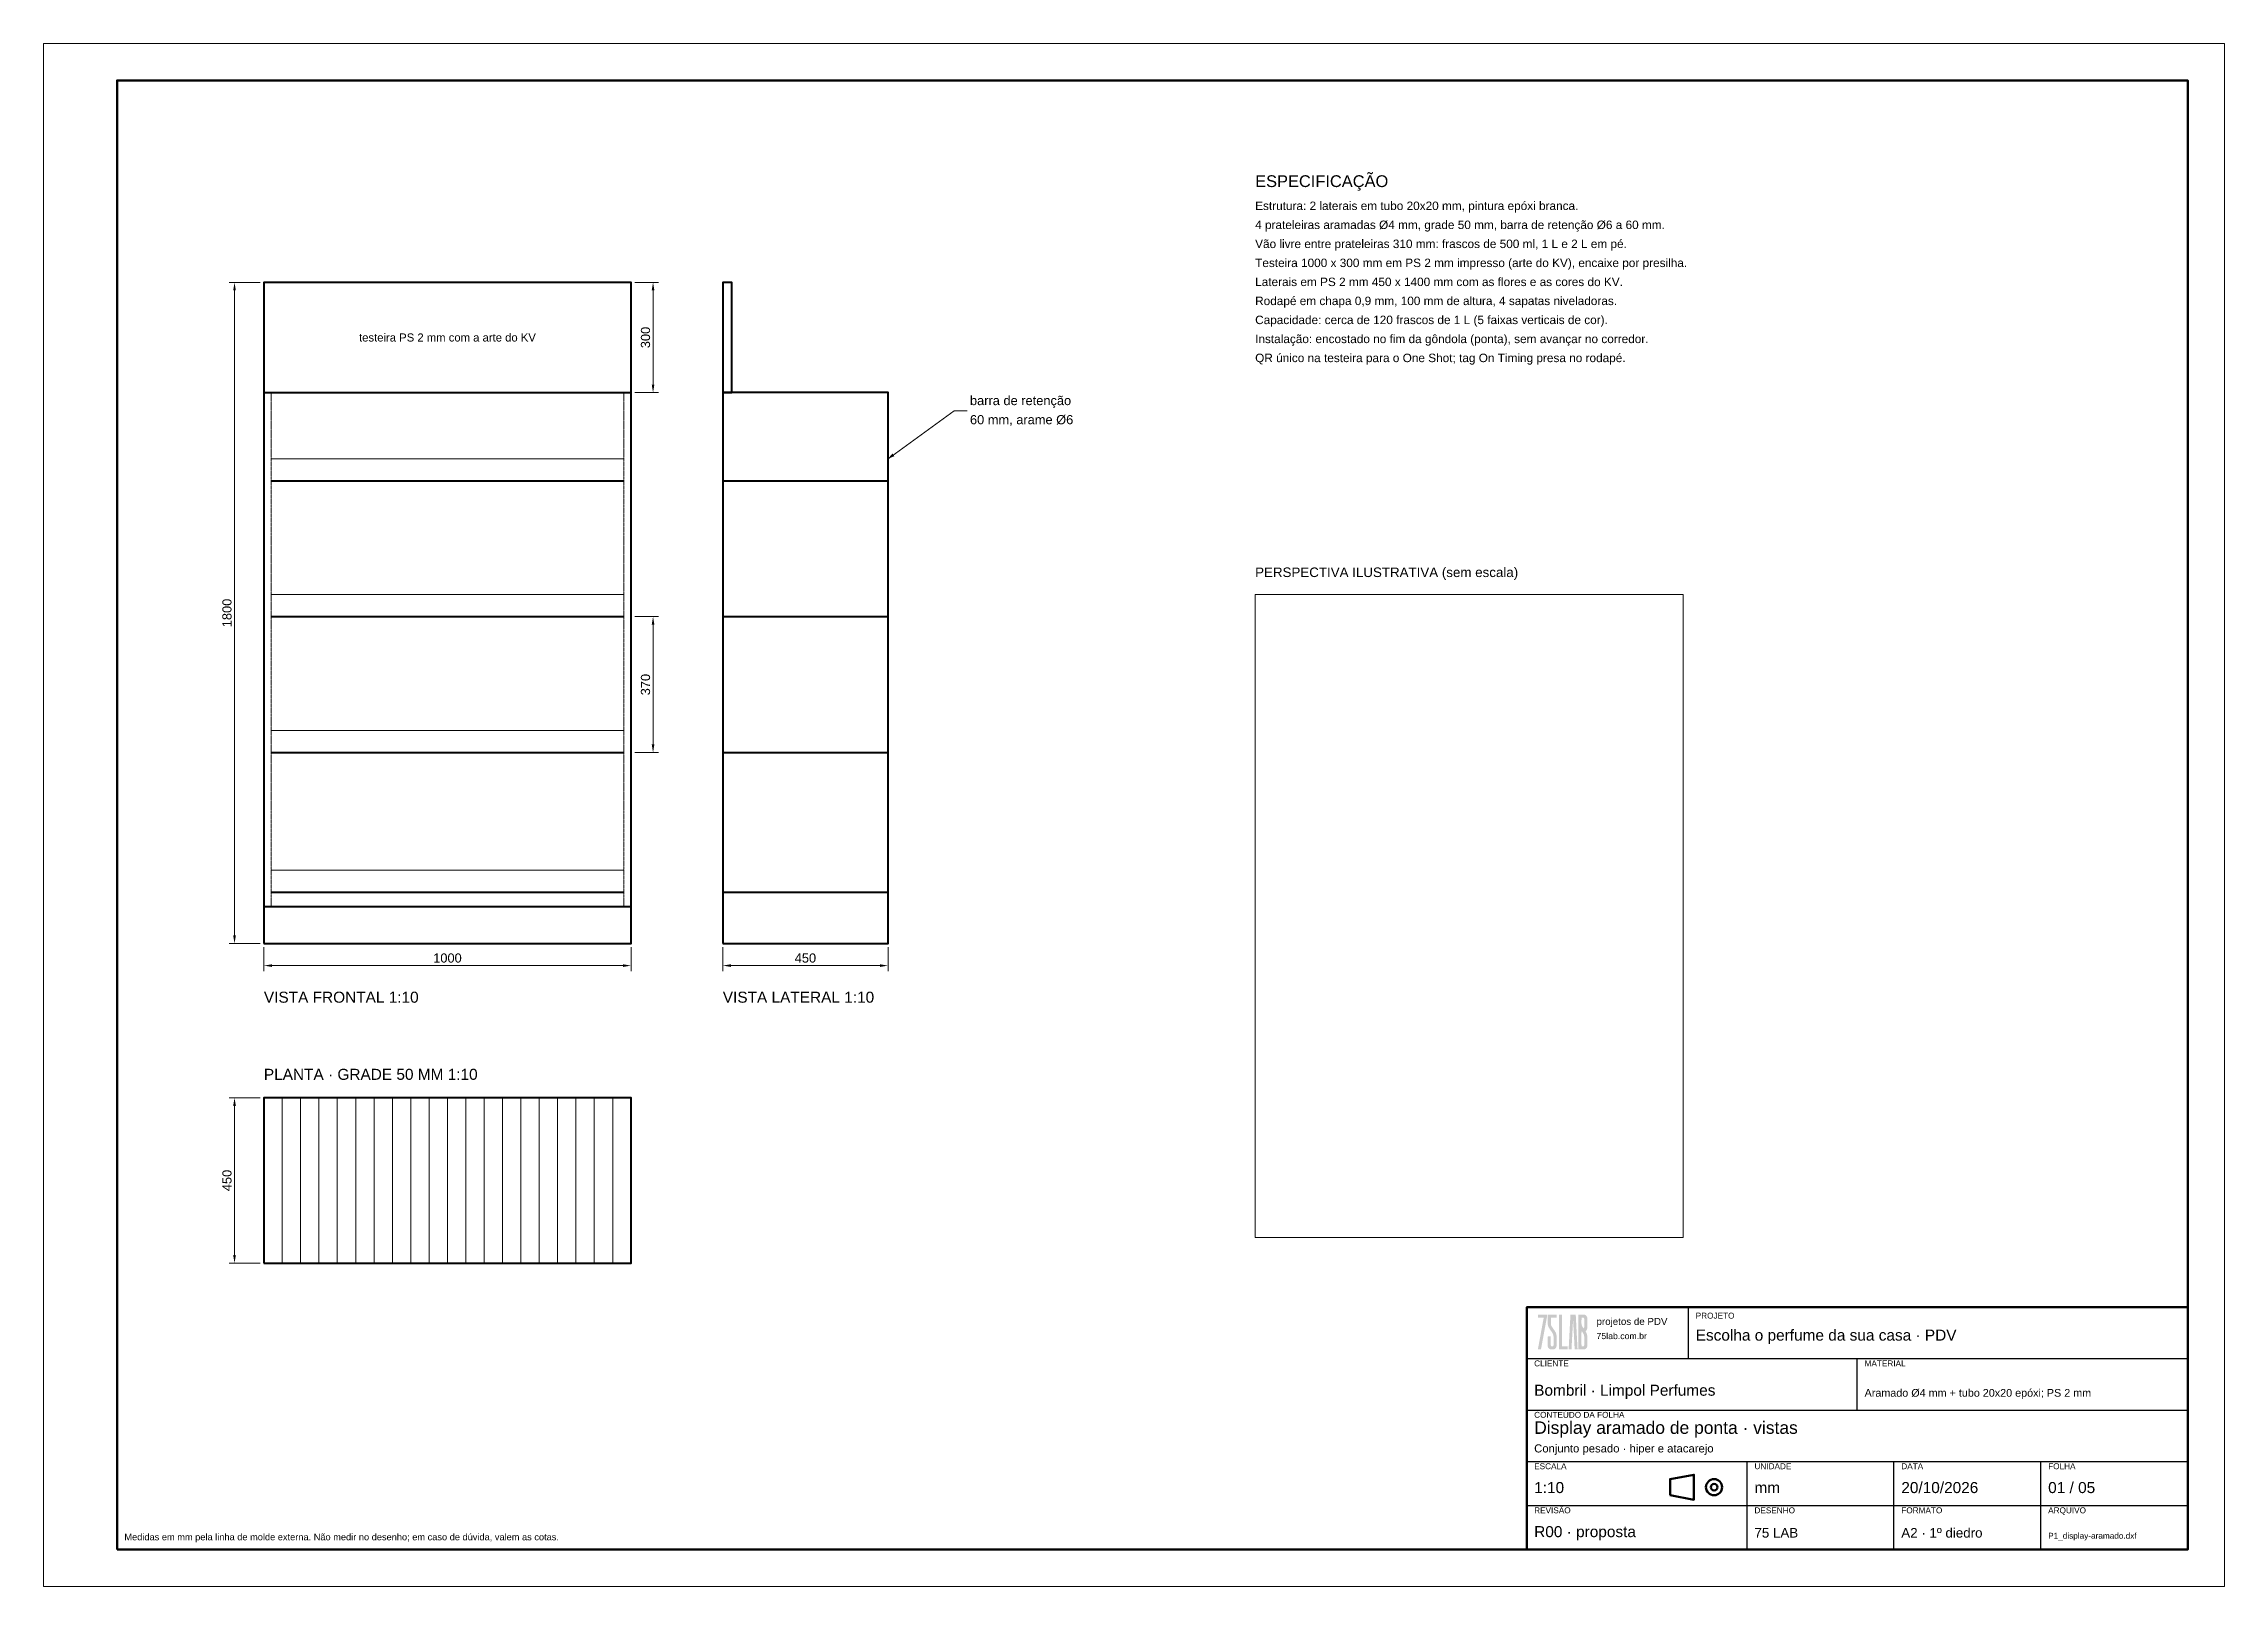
# Model space of a CAD drawing. Header units: millimetres. Extents: x 0 to 5940, y 0 to 4200.
import ezdxf
from ezdxf.enums import TextEntityAlignment as Align

# ---------------------------------------------------------------- set-up
doc = ezdxf.new("R2010")
doc.units = ezdxf.units.MM
doc.linetypes.add('CENTER', pattern=[5.08, 3.175, -0.635, 0.635, -0.635])
for name, color, linetype, lineweight in [('00_MOLDURA', 7, 'CONTINUOUS', 50), ('05_ZONA_DOBRA', 8, 'CONTINUOUS', 13), ('08_COTAS', 7, 'CONTINUOUS', 18), ('09_TEXTO', 7, 'CONTINUOUS', 18), ('10_EIXO', 8, 'CENTER', 13), ('11_OCULTO', 8, 'Continuous', 18), ('13_VISTA', 7, 'CONTINUOUS', 40), ('16_IMAGEM', 7, 'CONTINUOUS', 13)]:
    doc.layers.add(name, color=color, linetype=linetype, lineweight=lineweight)
doc.styles.add('ARIAL', font='Arial.ttf')
doc.dimstyles.new('COTA_10_1', dxfattribs={"dimtxt": 25, "dimasz": 22, "dimexe": 15, "dimexo": 10, "dimgap": 8, "dimtad": 1, "dimdec": 1, "dimtxsty": 'ARIAL', "dimcen": 0, "dimclrd": 7, "dimclre": 7, "dimclrt": 7, "dimadec": 0, "dimazin": 2, "dimtfac": 1, "dimtmove": 0, "dimatfit": 3, "dimlwd": 18, "dimlwe": 13})
picture_1 = doc.add_image_def('image1.jpg', size_in_pixel=(933, 1400))

msp = doc.modelspace()

# ---------------------------------------------------------------- texts
at = {"layer": '09_TEXTO', "style": 'ARIAL'}
for s, height, p in [('ESPECIFICAÇÃO', 32, (3300, 3800)), ('PERSPECTIVA ILUSTRATIVA (sem escala)', 26, (3300, 2740)), ('VISTA FRONTAL 1:10', 30, (600, 1580)), ('VISTA LATERAL 1:10', 30, (1850, 1580)), ('PLANTA · GRADE 50 MM 1:10', 30, (600, 1370)), ('projetos de PDV', 19, (4229.8, 706)), ('Escolha o perfume da sua casa · PDV', 30, (4500, 660)), ('Bombril · Limpol Perfumes', 30, (4060, 510)), ('Aramado Ø4 mm + tubo 20x20 epóxi; PS 2 mm', 21, (4960, 510)), ('Display aramado de ponta · vistas', 34, (4060, 405)), ('Conjunto pesado · hiper e atacarejo', 22, (4060, 358)), ('1:10', 30, (4060, 245)), ('mm', 30, (4660, 245)), ('20/10/2026', 30, (5060, 245)), ('01 / 05', 30, (5460, 245)), ('R00 · proposta', 30, (4060, 125)), ('75 LAB', 26, (4660, 125)), ('A2 · 1º diedro', 26, (5060, 125)), ('P1_display-aramado.dxf', 16, (5460, 125))]:
    msp.add_text(s, height=height, dxfattribs=at).set_placement(p, align=Align.BOTTOM_LEFT)
msp.add_text('testeira PS 2 mm com a arte do KV', height=22, dxfattribs=at).set_placement((1100, 3400), align=Align.MIDDLE_CENTER)
at = {"layer": '09_TEXTO', "color": 8, "style": 'ARIAL'}
for s, p in [('PROJETO', (4500, 745)), ('CLIENTE', (4060, 615)), ('MATERIAL', (4960, 615)), ('CONTEÚDO DA FOLHA', (4060, 475)), ('ESCALA', (4060, 335)), ('UNIDADE', (4660, 335)), ('DATA', (5060, 335)), ('FOLHA', (5460, 335)), ('REVISÃO', (4060, 215)), ('DESENHO', (4660, 215)), ('FORMATO', (5060, 215)), ('ARQUIVO', (5460, 215))]:
    msp.add_text(s, height=16, dxfattribs=at).set_placement(p, align=Align.TOP_LEFT)
for s, height, p in [('75lab.com.br', 17, (4229.8, 668)), ('Medidas em mm pela linha de molde externa. Não medir no desenho; em caso de dúvida, valem as cotas.', 18, (220, 120))]:
    msp.add_text(s, height=height, dxfattribs=at).set_placement(p, align=Align.BOTTOM_LEFT)
at = {"layer": '09_TEXTO', "insert": (3300, 3770), "char_height": 23, "width": 2500, "attachment_point": 1, "line_spacing_factor": 1.35, "style": 'ARIAL'}
msp.add_mtext('Estrutura: 2 laterais em tubo 20x20 mm, pintura epóxi branca.\\P4 prateleiras aramadas Ø4 mm, grade 50 mm, barra de retenção Ø6 a 60 mm.\\PVão livre entre prateleiras 310 mm: frascos de 500 ml, 1 L e 2 L em pé.\\PTesteira 1000 x 300 mm em PS 2 mm impresso (arte do KV), encaixe por presilha.\\PLaterais em PS 2 mm 450 x 1400 mm com as flores e as cores do KV.\\PRodapé em chapa 0,9 mm, 100 mm de altura, 4 sapatas niveladoras.\\PCapacidade: cerca de 120 frascos de 1 L (5 faixas verticais de cor).\\PInstalação: encostado no fim da gôndola (ponta), sem avançar no corredor.\\PQR único na testeira para o One Shot; tag On Timing presa no rodapé.', dxfattribs=at)
at = {"layer": '09_TEXTO', "insert": (2523.2, 3200), "char_height": 25, "attachment_point": 4, "line_spacing_factor": 1.25, "style": 'ARIAL'}
msp.add_mtext('barra de retenção\\P60 mm, arame Ø6', dxfattribs=at)

# ---------------------------------------------------------------- dimensions: what is measured, and where the dimension line sits
at = {"layer": '08_COTAS'}
for base, p1, p2 in [((520, 1750), (600, 1750), (600, 3550)), ((1660, 3250), (1600, 3250), (1600, 3550)), ((1660, 2270), (1600, 2270), (1600, 2640)), ((520, 880), (600, 880), (600, 1330))]:
    msp.add_linear_dim(base=base, p1=p1, p2=p2, angle=90, dimstyle='COTA_10_1', dxfattribs=at).render()
for base, p1, p2 in [((600, 1690), (600, 1750), (1600, 1750)), ((1850, 1690), (1850, 1750), (2300, 1750))]:
    msp.add_linear_dim(base=base, p1=p1, p2=p2, dimstyle='COTA_10_1', dxfattribs=at).render()

# ---------------------------------------------------------------- hatches: boundary and pattern name
at = {"layer": '00_MOLDURA'}
h = msp.add_hatch(color=7, dxfattribs=at)
h.dxf.hatch_style = 1
h.paths.add_polyline_path([(4070.28, 645.18), (4070.23, 645.3), (4070.21, 645.53), (4070.22, 645.84), (4070.26, 646.2), (4070.32, 646.58), (4070.41, 646.97), (4070.47, 647.19), (4070.52, 647.42), (4070.56, 647.64), (4070.59, 647.85), (4070.61, 648.03), (4070.62, 648.17), (4070.63, 648.31), (4070.65, 648.48), (4070.68, 648.67), (4070.72, 648.87), (4070.77, 649.07), (4070.83, 649.26), (4070.88, 649.45), (4070.93, 649.65), (4070.97, 649.85), (4071.01, 650.05), (4071.03, 650.23), (4071.03, 650.38), (4071.04, 650.52), (4071.06, 650.7), (4071.09, 650.9), (4071.14, 651.1), (4071.19, 651.31), (4071.24, 651.49), (4071.3, 651.68), (4071.34, 651.88), (4071.39, 652.08), (4071.42, 652.28), (4071.44, 652.44), (4071.45, 652.58), (4071.45, 652.72), (4071.48, 652.9), (4071.51, 653.1), (4071.55, 653.31), (4071.6, 653.53), (4071.65, 653.74), (4071.71, 653.94), (4071.76, 654.16), (4071.8, 654.37), (4071.83, 654.57), (4071.85, 654.75), (4071.86, 654.89), (4071.87, 655.03), (4071.89, 655.19), (4071.92, 655.39), (4071.96, 655.59), (4072.01, 655.79), (4072.07, 655.98), (4072.12, 656.17), (4072.17, 656.37), (4072.21, 656.58), (4072.25, 656.78), (4072.27, 656.96), (4072.27, 657.11), (4072.28, 657.26), (4072.3, 657.44), (4072.33, 657.64), (4072.38, 657.84), (4072.43, 658.04), (4072.48, 658.23), (4072.54, 658.42), (4072.59, 658.62), (4072.63, 658.83), (4072.66, 659.03), (4072.68, 659.21), (4072.69, 659.36), (4072.7, 659.51), (4072.72, 659.69), (4072.75, 659.89), (4072.79, 660.09), (4072.84, 660.3), (4072.89, 660.49), (4072.95, 660.68), (4073, 660.88), (4073.04, 661.08), (4073.07, 661.27), (4073.09, 661.45), (4073.1, 661.59), (4073.11, 661.73), (4073.13, 661.91), (4073.16, 662.1), (4073.2, 662.31), (4073.25, 662.51), (4073.31, 662.7), (4073.36, 662.89), (4073.41, 663.09), (4073.45, 663.3), (4073.49, 663.5), (4073.51, 663.68), (4073.51, 663.82), (4073.52, 663.98), (4073.54, 664.16), (4073.58, 664.36), (4073.62, 664.56), (4073.67, 664.76), (4073.72, 664.95), (4073.78, 665.14), (4073.83, 665.34), (4073.87, 665.55), (4073.9, 665.74), (4073.92, 665.93), (4073.93, 666.08), (4073.94, 666.23), (4073.96, 666.41), (4073.99, 666.61), (4074.03, 666.81), (4074.08, 667.02), (4074.13, 667.2), (4074.19, 667.39), (4074.24, 667.6), (4074.28, 667.8), (4074.31, 667.99), (4074.33, 668.16), (4074.34, 668.29), (4074.35, 668.43), (4074.37, 668.61), (4074.4, 668.81), (4074.44, 669.03), (4074.49, 669.24), (4074.55, 669.45), (4074.6, 669.65), (4074.65, 669.87), (4074.69, 670.08), (4074.73, 670.29), (4074.75, 670.46), (4074.76, 670.61), (4074.76, 670.74), (4074.78, 670.91), (4074.82, 671.1), (4074.86, 671.3), (4074.91, 671.5), (4074.96, 671.69), (4075.02, 671.88), (4075.07, 672.08), (4075.11, 672.28), (4075.14, 672.48), (4075.16, 672.66), (4075.17, 672.81), (4075.18, 672.96), (4075.2, 673.13), (4075.23, 673.33), (4075.27, 673.54), (4075.32, 673.74), (4075.38, 673.92), (4075.43, 674.11), (4075.48, 674.32), (4075.52, 674.52), (4075.55, 674.71), (4075.57, 674.88), (4075.58, 675.01), (4075.59, 675.15), (4075.61, 675.33), (4075.64, 675.53), (4075.68, 675.75), (4075.73, 675.96), (4075.79, 676.17), (4075.84, 676.37), (4075.89, 676.59), (4075.93, 676.8), (4075.97, 677.01), (4075.99, 677.18), (4076, 677.32), (4076, 677.46), (4076.02, 677.63), (4076.06, 677.82), (4076.1, 678.02), (4076.15, 678.22), (4076.2, 678.41), (4076.26, 678.6), (4076.31, 678.8), (4076.35, 679.01), (4076.38, 679.21), (4076.4, 679.39), (4076.41, 679.54), (4076.42, 679.69), (4076.44, 679.87), (4076.47, 680.07), (4076.51, 680.28), (4076.56, 680.48), (4076.62, 680.66), (4076.67, 680.85), (4076.72, 681.05), (4076.76, 681.26), (4076.79, 681.46), (4076.82, 681.64), (4076.82, 681.79), (4076.83, 681.94), (4076.85, 682.12), (4076.88, 682.32), (4076.93, 682.53), (4076.97, 682.73), (4077.03, 682.92), (4077.08, 683.11), (4077.13, 683.31), (4077.18, 683.51), (4077.21, 683.71), (4077.23, 683.88), (4077.24, 684.02), (4077.24, 684.17), (4077.26, 684.34), (4077.3, 684.53), (4077.34, 684.74), (4077.39, 684.94), (4077.44, 685.13), (4077.5, 685.32), (4077.55, 685.52), (4077.59, 685.73), (4077.62, 685.93), (4077.64, 686.11), (4077.65, 686.27), (4077.66, 686.42), (4077.68, 686.6), (4077.71, 686.8), (4077.75, 687.01), (4077.8, 687.21), (4077.86, 687.4), (4077.91, 687.59), (4077.96, 687.79), (4078, 687.98), (4078.03, 688.17), (4078.06, 688.34), (4078.06, 688.47), (4078.07, 688.6), (4078.09, 688.78), (4078.12, 688.97), (4078.17, 689.19), (4078.22, 689.4), (4078.27, 689.61), (4078.32, 689.81), (4078.37, 690.02), (4078.42, 690.24), (4078.45, 690.43), (4078.47, 690.61), (4078.48, 690.74), (4078.48, 690.88), (4078.5, 691.05), (4078.54, 691.25), (4078.58, 691.46), (4078.63, 691.67), (4078.68, 691.88), (4078.74, 692.09), (4078.79, 692.3), (4078.83, 692.52), (4078.86, 692.72), (4078.88, 692.9), (4078.89, 693.04), (4078.9, 693.17), (4078.92, 693.34), (4078.95, 693.53), (4078.99, 693.73), (4079.04, 693.93), (4079.1, 694.12), (4079.15, 694.31), (4079.2, 694.51), (4079.24, 694.72), (4079.28, 694.91), (4079.3, 695.09), (4079.3, 695.24), (4079.31, 695.39), (4079.33, 695.57), (4079.36, 695.76), (4079.41, 695.97), (4079.46, 696.17), (4079.51, 696.36), (4079.57, 696.55), (4079.61, 696.75), (4079.66, 696.95), (4079.69, 697.14), (4079.71, 697.31), (4079.72, 697.44), (4079.72, 697.58), (4079.75, 697.76), (4079.78, 697.96), (4079.82, 698.18), (4079.87, 698.39), (4079.92, 698.6), (4079.98, 698.8), (4080.03, 699.02), (4080.07, 699.24), (4080.1, 699.44), (4080.12, 699.62), (4080.13, 699.76), (4080.14, 699.89), (4080.16, 700.06), (4080.19, 700.25), (4080.23, 700.45), (4080.28, 700.65), (4080.34, 700.84), (4080.39, 701.03), (4080.44, 701.23), (4080.48, 701.44), (4080.52, 701.64), (4080.54, 701.82), (4080.54, 701.97), (4080.55, 702.12), (4080.57, 702.3), (4080.6, 702.5), (4080.65, 702.71), (4080.7, 702.91), (4080.75, 703.1), (4080.81, 703.28), (4080.85, 703.48), (4080.9, 703.68), (4080.93, 703.86), (4080.95, 704.03), (4080.96, 704.17), (4080.96, 704.31), (4080.99, 704.49), (4081.02, 704.69), (4081.06, 704.9), (4081.11, 705.11), (4081.16, 705.32), (4081.22, 705.52), (4081.27, 705.74), (4081.31, 705.95), (4081.34, 706.15), (4081.36, 706.32), (4081.37, 706.46), (4081.38, 706.59), (4081.4, 706.76), (4081.43, 706.96), (4081.47, 707.17), (4081.52, 707.39), (4081.58, 707.59), (4081.63, 707.8), (4081.68, 708.01), (4081.72, 708.22), (4081.76, 708.42), (4081.78, 708.59), (4081.78, 708.73), (4081.79, 708.86), (4081.81, 709.03), (4081.85, 709.22), (4081.89, 709.41), (4081.94, 709.61), (4081.99, 709.79), (4082.05, 709.98), (4082.1, 710.19), (4082.14, 710.39), (4082.17, 710.58), (4082.19, 710.75), (4082.2, 710.88), (4082.21, 711.02), (4082.23, 711.2), (4082.26, 711.4), (4082.3, 711.62), (4082.35, 711.83), (4082.4, 712.04), (4082.46, 712.24), (4082.51, 712.46), (4082.55, 712.67), (4082.58, 712.87), (4082.6, 713.04), (4082.61, 713.17), (4082.62, 713.31), (4082.64, 713.48), (4082.67, 713.68), (4082.71, 713.89), (4082.76, 714.11), (4082.82, 714.31), (4082.87, 714.52), (4082.92, 714.73), (4082.96, 714.94), (4083, 715.14), (4083.02, 715.32), (4083.03, 715.46), (4083.03, 715.6), (4083.05, 715.77), (4083.09, 715.95), (4083.13, 716.15), (4083.18, 716.35), (4083.23, 716.53), (4083.29, 716.72), (4083.34, 716.92), (4083.38, 717.13), (4083.41, 717.33), (4083.43, 717.51), (4083.44, 717.66), (4083.45, 717.81), (4083.47, 717.99), (4083.5, 718.19), (4083.54, 718.4), (4083.59, 718.6), (4083.65, 718.79), (4083.7, 718.98), (4083.75, 719.18), (4083.79, 719.38), (4083.82, 719.57), (4083.84, 719.74), (4083.85, 719.87), (4083.86, 720.01), (4083.88, 720.19), (4083.91, 720.39), (4083.95, 720.61), (4084, 720.83), (4084.06, 721.03), (4084.11, 721.24), (4084.16, 721.45), (4084.2, 721.67), (4084.24, 721.87), (4084.26, 722.05), (4084.27, 722.19), (4084.27, 722.32), (4084.29, 722.49), (4084.33, 722.68), (4084.37, 722.88), (4084.42, 723.08), (4084.47, 723.27), (4084.53, 723.46), (4084.58, 723.66), (4084.62, 723.87), (4084.65, 724.06), (4084.67, 724.24), (4084.68, 724.39), (4084.69, 724.54), (4084.71, 724.72), (4084.74, 724.91), (4084.78, 725.12), (4084.83, 725.32), (4084.89, 725.51), (4084.94, 725.7), (4084.99, 725.9), (4085.03, 726.1), (4085.06, 726.29), (4085.09, 726.46), (4085.09, 726.59), (4085.1, 726.73), (4085.12, 726.91), (4085.15, 727.11), (4085.2, 727.33), (4085.24, 727.54), (4085.3, 727.75), (4085.35, 727.96), (4085.4, 728.17), (4085.45, 728.39), (4085.48, 728.59), (4085.5, 728.76), (4085.51, 728.9), (4085.51, 729.04), (4085.53, 729.21), (4085.57, 729.41), (4085.61, 729.61), (4085.66, 729.82), (4085.72, 730.01), (4085.78, 730.21), (4085.82, 730.42), (4085.86, 730.62), (4085.89, 730.8), (4085.9, 730.96), (4085.9, 731.09), (4085.87, 731.47), (4078.06, 731.52), (4070.26, 731.58), (4070.26, 735.66), (4070.26, 739.74), (4082.24, 739.77), (4086.17, 739.78), (4089.25, 739.77), (4091.55, 739.76), (4093.12, 739.74), (4094.03, 739.72), (4094.35, 739.68), (4094.5, 739.57), (4094.5, 735.57), (4094.5, 731.58), (4094.34, 731.07), (4094.3, 730.92), (4094.27, 730.75), (4094.24, 730.57), (4094.21, 730.39), (4094.2, 730.23), (4094.19, 730.09), (4094.18, 729.94), (4094.16, 729.76), (4094.13, 729.56), (4094.09, 729.35), (4094.04, 729.15), (4093.98, 728.96), (4093.93, 728.77), (4093.88, 728.57), (4093.84, 728.36), (4093.8, 728.17), (4093.78, 728), (4093.78, 727.85), (4093.77, 727.71), (4093.75, 727.54), (4093.72, 727.34), (4093.67, 727.14), (4093.62, 726.94), (4093.57, 726.75), (4093.51, 726.56), (4093.46, 726.36), (4093.42, 726.15), (4093.39, 725.95), (4093.37, 725.77), (4093.36, 725.62), (4093.35, 725.47), (4093.33, 725.29), (4093.3, 725.09), (4093.26, 724.88), (4093.21, 724.68), (4093.16, 724.49), (4093.1, 724.31), (4093.05, 724.11), (4093.01, 723.9), (4092.98, 723.7), (4092.96, 723.52), (4092.95, 723.37), (4092.94, 723.22), (4092.92, 723.04), (4092.89, 722.84), (4092.85, 722.63), (4092.8, 722.43), (4092.74, 722.24), (4092.69, 722.05), (4092.64, 721.85), (4092.6, 721.64), (4092.56, 721.45), (4092.54, 721.28), (4092.54, 721.13), (4092.53, 720.99), (4092.51, 720.82), (4092.47, 720.62), (4092.43, 720.42), (4092.38, 720.22), (4092.33, 720.03), (4092.27, 719.84), (4092.22, 719.64), (4092.18, 719.43), (4092.15, 719.23), (4092.13, 719.05), (4092.12, 718.9), (4092.11, 718.75), (4092.09, 718.57), (4092.06, 718.37), (4092.02, 718.16), (4091.97, 717.96), (4091.92, 717.77), (4091.86, 717.59), (4091.81, 717.39), (4091.77, 717.19), (4091.74, 717.01), (4091.72, 716.84), (4091.71, 716.7), (4091.7, 716.56), (4091.68, 716.38), (4091.65, 716.18), (4091.61, 715.97), (4091.56, 715.76), (4091.5, 715.55), (4091.45, 715.35), (4091.4, 715.13), (4091.36, 714.92), (4091.32, 714.72), (4091.3, 714.55), (4091.29, 714.42), (4091.29, 714.28), (4091.27, 714.11), (4091.23, 713.91), (4091.19, 713.7), (4091.14, 713.48), (4091.09, 713.28), (4091.03, 713.07), (4090.98, 712.86), (4090.94, 712.65), (4090.91, 712.45), (4090.89, 712.28), (4090.88, 712.14), (4090.87, 712.01), (4090.85, 711.84), (4090.82, 711.66), (4090.78, 711.46), (4090.73, 711.26), (4090.67, 711.08), (4090.62, 710.89), (4090.57, 710.68), (4090.53, 710.48), (4090.5, 710.29), (4090.48, 710.12), (4090.47, 709.99), (4090.46, 709.85), (4090.44, 709.67), (4090.41, 709.47), (4090.37, 709.25), (4090.32, 709.04), (4090.26, 708.83), (4090.21, 708.63), (4090.16, 708.41), (4090.12, 708.2), (4090.08, 708), (4090.06, 707.83), (4090.05, 707.7), (4090.05, 707.56), (4090.03, 707.39), (4089.99, 707.19), (4089.95, 706.98), (4089.9, 706.76), (4089.85, 706.56), (4089.79, 706.35), (4089.74, 706.14), (4089.7, 705.93), (4089.67, 705.73), (4089.65, 705.55), (4089.64, 705.41), (4089.63, 705.27), (4089.61, 705.11), (4089.58, 704.92), (4089.54, 704.72), (4089.49, 704.52), (4089.43, 704.34), (4089.38, 704.15), (4089.33, 703.95), (4089.29, 703.74), (4089.26, 703.54), (4089.23, 703.36), (4089.23, 703.21), (4089.22, 703.06), (4089.2, 702.88), (4089.17, 702.68), (4089.12, 702.47), (4089.08, 702.27), (4089.02, 702.08), (4088.97, 701.89), (4088.92, 701.69), (4088.87, 701.49), (4088.84, 701.29), (4088.82, 701.12), (4088.81, 700.98), (4088.81, 700.83), (4088.79, 700.66), (4088.75, 700.47), (4088.71, 700.26), (4088.66, 700.06), (4088.61, 699.87), (4088.55, 699.68), (4088.5, 699.48), (4088.46, 699.27), (4088.43, 699.07), (4088.41, 698.89), (4088.4, 698.73), (4088.39, 698.58), (4088.37, 698.4), (4088.34, 698.2), (4088.3, 697.99), (4088.25, 697.79), (4088.19, 697.6), (4088.14, 697.41), (4088.09, 697.21), (4088.05, 697), (4088.02, 696.81), (4087.99, 696.63), (4087.99, 696.48), (4087.98, 696.33), (4087.96, 696.15), (4087.93, 695.96), (4087.88, 695.75), (4087.83, 695.55), (4087.78, 695.36), (4087.73, 695.17), (4087.68, 694.97), (4087.63, 694.77), (4087.6, 694.58), (4087.58, 694.41), (4087.57, 694.28), (4087.57, 694.14), (4087.55, 693.96), (4087.51, 693.76), (4087.47, 693.54), (4087.42, 693.33), (4087.37, 693.12), (4087.31, 692.91), (4087.26, 692.7), (4087.22, 692.48), (4087.19, 692.28), (4087.17, 692.1), (4087.16, 691.96), (4087.15, 691.83), (4087.13, 691.66), (4087.1, 691.47), (4087.06, 691.27), (4087.01, 691.07), (4086.95, 690.88), (4086.9, 690.69), (4086.85, 690.49), (4086.81, 690.28), (4086.77, 690.09), (4086.75, 689.91), (4086.75, 689.76), (4086.74, 689.61), (4086.72, 689.43), (4086.69, 689.24), (4086.64, 689.03), (4086.59, 688.83), (4086.54, 688.64), (4086.48, 688.45), (4086.44, 688.25), (4086.39, 688.05), (4086.36, 687.86), (4086.34, 687.69), (4086.33, 687.56), (4086.33, 687.42), (4086.3, 687.24), (4086.27, 687.04), (4086.23, 686.82), (4086.18, 686.61), (4086.13, 686.4), (4086.07, 686.2), (4086.02, 685.98), (4085.98, 685.76), (4085.95, 685.56), (4085.93, 685.38), (4085.92, 685.24), (4085.91, 685.11), (4085.89, 684.94), (4085.86, 684.75), (4085.82, 684.55), (4085.77, 684.35), (4085.71, 684.16), (4085.66, 683.97), (4085.61, 683.77), (4085.57, 683.56), (4085.53, 683.37), (4085.51, 683.19), (4085.51, 683.04), (4085.5, 682.89), (4085.48, 682.72), (4085.45, 682.52), (4085.4, 682.31), (4085.35, 682.11), (4085.3, 681.92), (4085.24, 681.73), (4085.2, 681.53), (4085.15, 681.33), (4085.12, 681.14), (4085.1, 680.97), (4085.09, 680.84), (4085.09, 680.7), (4085.06, 680.52), (4085.03, 680.32), (4084.99, 680.1), (4084.94, 679.89), (4084.89, 679.68), (4084.83, 679.48), (4084.78, 679.26), (4084.74, 679.04), (4084.71, 678.84), (4084.69, 678.66), (4084.68, 678.52), (4084.67, 678.39), (4084.65, 678.22), (4084.62, 678.03), (4084.58, 677.83), (4084.53, 677.63), (4084.47, 677.44), (4084.42, 677.25), (4084.37, 677.05), (4084.33, 676.85), (4084.29, 676.65), (4084.27, 676.47), (4084.27, 676.32), (4084.26, 676.17), (4084.24, 676), (4084.2, 675.8), (4084.16, 675.59), (4084.11, 675.39), (4084.06, 675.21), (4084, 675.02), (4083.95, 674.81), (4083.91, 674.61), (4083.88, 674.42), (4083.86, 674.25), (4083.85, 674.12), (4083.84, 673.98), (4083.82, 673.8), (4083.79, 673.6), (4083.75, 673.38), (4083.7, 673.17), (4083.65, 672.96), (4083.59, 672.76), (4083.54, 672.54), (4083.5, 672.33), (4083.47, 672.12), (4083.45, 671.95), (4083.44, 671.8), (4083.43, 671.67), (4083.41, 671.5), (4083.38, 671.31), (4083.34, 671.11), (4083.29, 670.91), (4083.23, 670.72), (4083.18, 670.53), (4083.13, 670.33), (4083.09, 670.13), (4083.05, 669.93), (4083.03, 669.75), (4083.03, 669.6), (4083.02, 669.45), (4083, 669.28), (4082.96, 669.08), (4082.92, 668.87), (4082.87, 668.67), (4082.82, 668.49), (4082.76, 668.3), (4082.71, 668.09), (4082.67, 667.89), (4082.64, 667.7), (4082.62, 667.54), (4082.61, 667.4), (4082.6, 667.26), (4082.58, 667.08), (4082.55, 666.88), (4082.51, 666.67), (4082.46, 666.45), (4082.4, 666.24), (4082.35, 666.04), (4082.3, 665.82), (4082.26, 665.61), (4082.23, 665.4), (4082.21, 665.23), (4082.2, 665.09), (4082.19, 664.95), (4082.17, 664.78), (4082.14, 664.59), (4082.1, 664.39), (4082.05, 664.19), (4081.99, 664), (4081.94, 663.81), (4081.89, 663.61), (4081.85, 663.4), (4081.81, 663.2), (4081.79, 663.02), (4081.78, 662.87), (4081.78, 662.72), (4081.76, 662.54), (4081.72, 662.34), (4081.68, 662.14), (4081.63, 661.93), (4081.58, 661.75), (4081.52, 661.56), (4081.47, 661.36), (4081.43, 661.15), (4081.4, 660.95), (4081.38, 660.77), (4081.37, 660.62), (4081.36, 660.47), (4081.34, 660.29), (4081.31, 660.09), (4081.27, 659.88), (4081.22, 659.68), (4081.16, 659.49), (4081.11, 659.3), (4081.06, 659.1), (4081.02, 658.9), (4080.99, 658.7), (4080.96, 658.53), (4080.96, 658.39), (4080.95, 658.24), (4080.93, 658.07), (4080.9, 657.88), (4080.85, 657.67), (4080.81, 657.47), (4080.75, 657.28), (4080.7, 657.09), (4080.65, 656.89), (4080.6, 656.68), (4080.57, 656.48), (4080.55, 656.3), (4080.54, 656.15), (4080.54, 656), (4080.52, 655.82), (4080.48, 655.62), (4080.44, 655.42), (4080.39, 655.21), (4080.34, 655.03), (4080.28, 654.84), (4080.23, 654.64), (4080.19, 654.43), (4080.16, 654.23), (4080.14, 654.05), (4080.13, 653.9), (4080.12, 653.75), (4080.1, 653.57), (4080.07, 653.37), (4080.03, 653.16), (4079.98, 652.96), (4079.92, 652.77), (4079.87, 652.58), (4079.82, 652.38), (4079.78, 652.18), (4079.75, 651.98), (4079.72, 651.81), (4079.72, 651.67), (4079.71, 651.52), (4079.69, 651.35), (4079.66, 651.16), (4079.61, 650.95), (4079.57, 650.75), (4079.51, 650.56), (4079.46, 650.37), (4079.41, 650.17), (4079.36, 649.96), (4079.33, 649.76), (4079.31, 649.58), (4079.3, 649.42), (4079.3, 649.28), (4079.28, 649.1), (4079.24, 648.89), (4079.2, 648.69), (4079.15, 648.48), (4079.1, 648.29), (4079.04, 648.1), (4078.99, 647.91), (4078.95, 647.71), (4078.92, 647.52), (4078.9, 647.36), (4078.89, 647.22), (4078.86, 646.96), (4078.8, 646.58), (4078.71, 646.15), (4078.61, 645.74), (4078.51, 645.4), (4078.42, 645.21), (4077.8, 645.16), (4076.31, 645.12), (4074.37, 645.11), (4072.43, 645.11), (4070.92, 645.13), (4070.28, 645.18)])
h.paths.add_polyline_path([(4105.15, 645.21), (4105.01, 645.23), (4104.87, 645.27), (4104.73, 645.3), (4104.6, 645.34), (4104.48, 645.37), (4104.39, 645.4), (4104.3, 645.43), (4104.21, 645.46), (4104.1, 645.48), (4104, 645.5), (4103.91, 645.51), (4103.82, 645.52), (4103.74, 645.52), (4103.64, 645.55), (4103.53, 645.58), (4103.43, 645.62), (4103.32, 645.67), (4103.23, 645.72), (4103.15, 645.78), (4103.05, 645.83), (4102.96, 645.87), (4102.87, 645.9), (4102.78, 645.92), (4102.72, 645.93), (4102.65, 645.94), (4102.57, 645.96), (4102.48, 645.99), (4102.38, 646.03), (4102.29, 646.08), (4102.2, 646.14), (4102.11, 646.19), (4102.02, 646.24), (4101.94, 646.28), (4101.85, 646.32), (4101.78, 646.34), (4101.73, 646.34), (4101.67, 646.35), (4101.62, 646.37), (4101.55, 646.4), (4101.49, 646.45), (4101.43, 646.5), (4101.37, 646.55), (4101.32, 646.61), (4101.26, 646.65), (4101.2, 646.7), (4101.14, 646.73), (4101.09, 646.75), (4101.04, 646.76), (4100.97, 646.8), (4100.82, 646.9), (4100.63, 647.07), (4100.39, 647.28), (4100.13, 647.54), (4099.84, 647.82), (4098.79, 648.89), (4098.37, 649.76), (4098.06, 650.39), (4097.83, 650.88), (4097.67, 651.25), (4097.57, 651.53), (4097.51, 651.73), (4097.5, 651.88), (4097.49, 651.97), (4097.47, 652.06), (4097.44, 652.16), (4097.41, 652.27), (4097.37, 652.38), (4097.32, 652.47), (4097.27, 652.6), (4097.23, 652.77), (4097.18, 652.98), (4097.14, 653.22), (4097.1, 653.48), (4097.07, 653.74), (4097.05, 654.02), (4097.02, 654.35), (4096.99, 654.7), (4096.95, 655.05), (4096.92, 655.39), (4096.89, 655.7), (4096.85, 656.36), (4096.83, 657.65), (4096.8, 659.54), (4096.79, 661.98), (4096.78, 664.94), (4096.77, 668.37), (4096.77, 680.02), (4096.95, 680.16), (4097.08, 680.21), (4097.37, 680.25), (4097.85, 680.28), (4098.59, 680.3), (4099.61, 680.32), (4100.96, 680.33), (4102.09, 680.34), (4103.06, 680.34), (4103.86, 680.33), (4104.47, 680.31), (4104.88, 680.29), (4105.07, 680.26), (4105.35, 680.15), (4105.35, 668.13), (4105.35, 656.11), (4105.56, 655.72), (4105.62, 655.61), (4105.66, 655.5), (4105.71, 655.39), (4105.74, 655.29), (4105.76, 655.2), (4105.77, 655.13), (4105.85, 654.94), (4106.06, 654.67), (4106.35, 654.36), (4106.66, 654.08), (4106.93, 653.87), (4107.12, 653.79), (4107.19, 653.78), (4107.28, 653.76), (4107.38, 653.73), (4107.48, 653.68), (4107.59, 653.63), (4107.7, 653.58), (4107.85, 653.51), (4108.01, 653.45), (4108.19, 653.41), (4108.41, 653.39), (4108.66, 653.38), (4108.97, 653.37), (4109.28, 653.38), (4109.54, 653.39), (4109.75, 653.41), (4109.93, 653.45), (4110.09, 653.51), (4110.24, 653.58), (4110.35, 653.63), (4110.46, 653.68), (4110.56, 653.73), (4110.66, 653.76), (4110.74, 653.78), (4110.8, 653.79), (4110.97, 653.85), (4111.21, 654), (4111.47, 654.2), (4111.72, 654.42), (4111.9, 654.62), (4111.97, 654.76), (4111.98, 654.8), (4112, 654.85), (4112.03, 654.91), (4112.07, 654.97), (4112.12, 655.02), (4112.18, 655.08), (4112.23, 655.14), (4112.28, 655.21), (4112.32, 655.29), (4112.35, 655.37), (4112.38, 655.45), (4112.38, 655.52), (4112.39, 655.61), (4112.41, 655.73), (4112.44, 655.87), (4112.47, 656.02), (4112.52, 656.19), (4112.57, 656.35), (4112.74, 656.94), (4112.74, 668.78), (4112.74, 680.61), (4112.57, 681.48), (4112.52, 681.73), (4112.47, 681.99), (4112.44, 682.24), (4112.41, 682.49), (4112.39, 682.7), (4112.38, 682.88), (4112.38, 683.04), (4112.35, 683.22), (4112.32, 683.42), (4112.28, 683.63), (4112.23, 683.82), (4112.18, 684), (4112.12, 684.17), (4112.07, 684.33), (4112.03, 684.49), (4112, 684.64), (4111.98, 684.76), (4111.97, 684.85), (4111.96, 684.93), (4111.94, 685.04), (4111.91, 685.16), (4111.87, 685.28), (4111.82, 685.4), (4111.76, 685.52), (4111.71, 685.64), (4111.66, 685.75), (4111.62, 685.86), (4111.58, 685.95), (4111.56, 686.03), (4111.56, 686.09), (4111.54, 686.19), (4111.49, 686.33), (4111.41, 686.52), (4111.3, 686.75), (4111.17, 687), (4111.02, 687.28), (4110.99, 687.34), (4110.95, 687.42), (4110.9, 687.51), (4110.85, 687.63), (4110.79, 687.74), (4110.74, 687.86), (4110.68, 687.98), (4110.62, 688.09), (4110.56, 688.18), (4110.51, 688.27), (4110.47, 688.32), (4110.43, 688.35), (4110.4, 688.38), (4110.37, 688.42), (4110.35, 688.46), (4110.33, 688.51), (4110.32, 688.56), (4110.32, 688.61), (4110.31, 688.67), (4110.29, 688.73), (4110.25, 688.8), (4110.21, 688.87), (4110.16, 688.93), (4110.11, 688.99), (4110.05, 689.04), (4110, 689.1), (4109.96, 689.17), (4109.93, 689.23), (4109.91, 689.3), (4109.9, 689.35), (4109.9, 689.4), (4109.88, 689.46), (4109.85, 689.51), (4109.82, 689.57), (4109.78, 689.62), (4109.74, 689.66), (4109.69, 689.71), (4109.64, 689.77), (4109.58, 689.85), (4109.53, 689.93), (4109.47, 690.02), (4109.43, 690.11), (4109.38, 690.21), (4109.33, 690.31), (4109.27, 690.42), (4109.21, 690.52), (4109.16, 690.62), (4109.11, 690.7), (4109.05, 690.79), (4108.97, 690.9), (4108.89, 691.02), (4108.8, 691.16), (4108.71, 691.3), (4108.62, 691.42), (4108.54, 691.55), (4108.45, 691.69), (4108.36, 691.82), (4108.28, 691.94), (4108.21, 692.05), (4108.16, 692.13), (4108.11, 692.2), (4108.06, 692.27), (4108.01, 692.35), (4107.96, 692.42), (4107.92, 692.49), (4107.89, 692.54), (4107.85, 692.6), (4107.79, 692.69), (4107.72, 692.79), (4107.64, 692.91), (4107.56, 693.04), (4107.47, 693.16), (4107.24, 693.51), (4107.06, 693.78), (4106.92, 693.99), (4106.81, 694.15), (4106.73, 694.3), (4106.65, 694.44), (4106.6, 694.52), (4106.55, 694.58), (4106.51, 694.64), (4106.46, 694.68), (4106.43, 694.71), (4106.4, 694.72), (4106.36, 694.74), (4106.31, 694.79), (4106.25, 694.87), (4106.18, 694.97), (4106.1, 695.09), (4106.02, 695.22), (4105.9, 695.42), (4105.79, 695.6), (4105.66, 695.78), (4105.52, 695.97), (4105.36, 696.18), (4105.16, 696.44), (4105.13, 696.47), (4105.1, 696.52), (4105.06, 696.58), (4105.02, 696.65), (4104.98, 696.72), (4104.94, 696.79), (4104.86, 696.93), (4104.79, 697.05), (4104.7, 697.17), (4104.6, 697.29), (4104.49, 697.42), (4104.34, 697.57), (4104.28, 697.63), (4104.23, 697.69), (4104.18, 697.74), (4104.14, 697.79), (4104.12, 697.83), (4104.11, 697.85), (4104.1, 697.89), (4104.07, 697.95), (4104.01, 698.04), (4103.95, 698.14), (4103.87, 698.26), (4103.78, 698.39), (4103.69, 698.53), (4103.6, 698.66), (4103.51, 698.78), (4103.43, 698.89), (4103.38, 698.98), (4103.34, 699.04), (4103.3, 699.11), (4103.24, 699.2), (4103.17, 699.3), (4103.09, 699.42), (4103.01, 699.55), (4102.92, 699.67), (4102.83, 699.81), (4102.72, 699.97), (4102.61, 700.14), (4102.5, 700.31), (4102.39, 700.48), (4102.29, 700.63), (4102.2, 700.77), (4102.11, 700.91), (4102.03, 701.04), (4101.95, 701.15), (4101.88, 701.24), (4101.83, 701.31), (4101.78, 701.37), (4101.73, 701.44), (4101.68, 701.51), (4101.63, 701.6), (4101.59, 701.68), (4101.55, 701.75), (4101.51, 701.83), (4101.46, 701.93), (4101.4, 702.03), (4101.34, 702.13), (4101.28, 702.23), (4101.22, 702.32), (4101.16, 702.41), (4101.1, 702.51), (4101.04, 702.61), (4100.98, 702.71), (4100.93, 702.81), (4100.89, 702.89), (4100.85, 702.96), (4100.81, 703.04), (4100.76, 703.12), (4100.71, 703.19), (4100.67, 703.25), (4100.63, 703.3), (4100.59, 703.37), (4100.53, 703.46), (4100.46, 703.57), (4100.38, 703.7), (4100.31, 703.83), (4100.23, 703.97), (4100.14, 704.13), (4100.05, 704.3), (4099.96, 704.47), (4099.87, 704.63), (4099.79, 704.79), (4099.72, 704.92), (4099.65, 705.04), (4099.58, 705.17), (4099.51, 705.29), (4099.44, 705.41), (4099.38, 705.51), (4099.33, 705.59), (4099.28, 705.66), (4099.24, 705.74), (4099.2, 705.82), (4099.17, 705.89), (4099.16, 705.96), (4099.15, 706.02), (4099.14, 706.08), (4099.12, 706.15), (4099.09, 706.23), (4099.05, 706.32), (4099, 706.4), (4098.94, 706.48), (4098.89, 706.55), (4098.84, 706.64), (4098.8, 706.73), (4098.77, 706.81), (4098.75, 706.89), (4098.74, 706.96), (4098.73, 707.03), (4098.71, 707.11), (4098.68, 707.21), (4098.64, 707.3), (4098.59, 707.4), (4098.53, 707.49), (4098.48, 707.58), (4098.43, 707.67), (4098.38, 707.77), (4098.35, 707.87), (4098.33, 707.96), (4098.32, 708.04), (4098.32, 708.11), (4098.3, 708.2), (4098.26, 708.31), (4098.22, 708.42), (4098.17, 708.54), (4098.12, 708.65), (4098.06, 708.76), (4098.01, 708.9), (4097.97, 709.03), (4097.94, 709.17), (4097.92, 709.29), (4097.91, 709.4), (4097.9, 709.51), (4097.88, 709.65), (4097.85, 709.79), (4097.81, 709.94), (4097.76, 710.09), (4097.7, 710.22), (4097.65, 710.35), (4097.6, 710.5), (4097.56, 710.66), (4097.53, 710.82), (4097.5, 710.97), (4097.5, 711.11), (4097.49, 711.24), (4097.48, 711.39), (4097.45, 711.56), (4097.42, 711.73), (4097.38, 711.9), (4097.33, 712.05), (4097.29, 712.24), (4097.24, 712.51), (4097.2, 712.86), (4097.15, 713.25), (4097.11, 713.67), (4097.08, 714.11), (4097.06, 714.58), (4097.02, 715.12), (4096.99, 715.7), (4096.95, 716.29), (4096.92, 716.85), (4096.89, 717.36), (4096.86, 718.19), (4096.83, 719.64), (4096.81, 721.6), (4096.79, 723.96), (4096.77, 726.6), (4096.75, 729.4), (4096.72, 739.74), (4108.87, 739.74), (4121.01, 739.74), (4121.01, 735.66), (4121.01, 731.58), (4113.21, 731.52), (4105.41, 731.47), (4105.41, 722.94), (4105.41, 714.42), (4105.58, 713.83), (4105.63, 713.66), (4105.68, 713.47), (4105.71, 713.28), (4105.74, 713.1), (4105.76, 712.93), (4105.77, 712.79), (4105.77, 712.66), (4105.8, 712.51), (4105.83, 712.36), (4105.87, 712.21), (4105.92, 712.08), (4105.97, 711.95), (4106.03, 711.85), (4106.08, 711.73), (4106.12, 711.61), (4106.15, 711.5), (4106.17, 711.4), (4106.18, 711.31), (4106.19, 711.23), (4106.21, 711.12), (4106.24, 711.01), (4106.28, 710.89), (4106.33, 710.77), (4106.38, 710.66), (4106.46, 710.51), (4106.58, 710.28), (4106.73, 709.98), (4106.9, 709.63), (4107.09, 709.25), (4107.29, 708.86), (4107.67, 708.08), (4107.96, 707.52), (4108.16, 707.14), (4108.3, 706.89), (4108.4, 706.74), (4108.5, 706.62), (4108.54, 706.57), (4108.58, 706.51), (4108.61, 706.46), (4108.64, 706.41), (4108.66, 706.37), (4108.66, 706.34), (4108.68, 706.3), (4108.72, 706.21), (4108.78, 706.1), (4108.87, 705.96), (4108.97, 705.81), (4109.08, 705.65), (4109.18, 705.49), (4109.28, 705.34), (4109.37, 705.21), (4109.43, 705.11), (4109.47, 705.03), (4109.49, 705), (4109.5, 704.96), (4109.54, 704.9), (4109.6, 704.81), (4109.68, 704.7), (4109.78, 704.58), (4109.88, 704.45), (4110, 704.31), (4110.12, 704.15), (4110.25, 703.97), (4110.37, 703.8), (4110.48, 703.64), (4110.56, 703.49), (4110.65, 703.35), (4110.72, 703.24), (4110.8, 703.14), (4110.86, 703.06), (4110.91, 703.01), (4110.95, 702.99), (4110.97, 702.99), (4111.01, 702.97), (4111.04, 702.94), (4111.07, 702.9), (4111.09, 702.86), (4111.11, 702.81), (4111.14, 702.75), (4111.19, 702.66), (4111.25, 702.56), (4111.32, 702.45), (4111.4, 702.33), (4111.47, 702.22), (4111.56, 702.1), (4111.65, 701.97), (4111.73, 701.85), (4111.82, 701.73), (4111.89, 701.63), (4111.95, 701.55), (4112, 701.47), (4112.05, 701.4), (4112.11, 701.32), (4112.16, 701.25), (4112.21, 701.2), (4112.25, 701.15), (4112.28, 701.11), (4112.32, 701.07), (4112.34, 701.03), (4112.36, 700.99), (4112.38, 700.95), (4112.38, 700.92), (4112.39, 700.9), (4112.4, 700.86), (4112.42, 700.82), (4112.45, 700.78), (4112.48, 700.74), (4112.52, 700.7), (4112.56, 700.65), (4112.61, 700.6), (4112.66, 700.53), (4112.71, 700.45), (4112.77, 700.38), (4112.82, 700.3), (4112.88, 700.22), (4112.95, 700.11), (4113.04, 699.99), (4113.13, 699.86), (4113.22, 699.73), (4113.31, 699.6), (4113.39, 699.48), (4113.47, 699.37), (4113.53, 699.27), (4113.58, 699.19), (4113.61, 699.13), (4113.62, 699.1), (4113.63, 699.07), (4113.65, 699.04), (4113.67, 699), (4113.7, 698.96), (4113.74, 698.91), (4113.78, 698.87), (4113.91, 698.72), (4114.05, 698.52), (4114.2, 698.3), (4114.33, 698.09), (4114.42, 697.92), (4114.45, 697.82), (4114.46, 697.79), (4114.48, 697.76), (4114.51, 697.72), (4114.55, 697.69), (4114.6, 697.65), (4114.66, 697.62), (4114.71, 697.58), (4114.76, 697.55), (4114.8, 697.51), (4114.84, 697.47), (4114.86, 697.44), (4114.86, 697.41), (4114.88, 697.37), (4114.91, 697.3), (4114.96, 697.2), (4115.03, 697.09), (4115.11, 696.96), (4115.19, 696.83), (4115.44, 696.48), (4115.63, 696.21), (4115.77, 695.99), (4115.88, 695.81), (4115.96, 695.65), (4116.04, 695.49), (4116.09, 695.4), (4116.14, 695.31), (4116.2, 695.23), (4116.25, 695.15), (4116.31, 695.08), (4116.35, 695.03), (4116.4, 694.99), (4116.44, 694.95), (4116.47, 694.9), (4116.5, 694.85), (4116.51, 694.81), (4116.52, 694.76), (4116.52, 694.72), (4116.54, 694.68), (4116.56, 694.63), (4116.59, 694.58), (4116.62, 694.53), (4116.66, 694.48), (4116.71, 694.43), (4116.78, 694.33), (4116.86, 694.21), (4116.95, 694.06), (4117.04, 693.91), (4117.13, 693.74), (4117.22, 693.57), (4117.31, 693.41), (4117.4, 693.26), (4117.47, 693.13), (4117.54, 693.03), (4117.58, 692.97), (4117.62, 692.92), (4117.67, 692.85), (4117.72, 692.78), (4117.76, 692.7), (4117.81, 692.63), (4117.84, 692.55), (4117.89, 692.46), (4117.95, 692.35), (4118.02, 692.21), (4118.1, 692.07), (4118.18, 691.92), (4118.26, 691.78), (4118.35, 691.64), (4118.42, 691.5), (4118.48, 691.37), (4118.53, 691.25), (4118.57, 691.16), (4118.59, 691.1), (4118.59, 691.06), (4118.61, 690.99), (4118.65, 690.92), (4118.69, 690.84), (4118.74, 690.77), (4118.79, 690.69), (4118.85, 690.61), (4118.9, 690.53), (4118.94, 690.45), (4118.97, 690.36), (4118.99, 690.29), (4119, 690.23), (4119.01, 690.16), (4119.03, 690.08), (4119.06, 689.99), (4119.1, 689.89), (4119.15, 689.8), (4119.21, 689.71), (4119.26, 689.62), (4119.31, 689.52), (4119.35, 689.42), (4119.38, 689.32), (4119.4, 689.22), (4119.41, 689.14), (4119.42, 689.06), (4119.44, 688.97), (4119.47, 688.86), (4119.52, 688.76), (4119.56, 688.66), (4119.62, 688.57), (4119.67, 688.48), (4119.72, 688.38), (4119.77, 688.27), (4119.8, 688.16), (4119.82, 688.06), (4119.83, 687.97), (4119.83, 687.88), (4119.85, 687.77), (4119.89, 687.65), (4119.93, 687.53), (4119.98, 687.4), (4120.03, 687.28), (4120.09, 687.16), (4120.14, 687.03), (4120.18, 686.9), (4120.21, 686.78), (4120.23, 686.67), (4120.24, 686.58), (4120.25, 686.47), (4120.27, 686.33), (4120.3, 686.17), (4120.34, 685.99), (4120.39, 685.81), (4120.45, 685.63), (4120.5, 685.43), (4120.55, 685.22), (4120.59, 685), (4120.62, 684.78), (4120.65, 684.57), (4120.65, 684.4), (4120.66, 684.22), (4120.68, 684.02), (4120.71, 683.8), (4120.74, 683.59), (4120.78, 683.38), (4120.83, 683.2), (4121, 682.58), (4121.04, 668.49), (4121.08, 654.39), (4120.9, 653.76), (4120.85, 653.57), (4120.8, 653.36), (4120.76, 653.15), (4120.71, 652.94), (4120.68, 652.76), (4120.65, 652.6), (4120.59, 652.29), (4120.51, 651.96), (4120.41, 651.62), (4120.29, 651.28), (4120.16, 650.96), (4120.02, 650.66), (4119.97, 650.56), (4119.92, 650.46), (4119.88, 650.36), (4119.85, 650.28), (4119.83, 650.22), (4119.83, 650.18), (4119.74, 649.99), (4119.52, 649.63), (4119.22, 649.17), (4118.88, 648.7), (4118.55, 648.27), (4118.3, 647.97), (4118.18, 647.86), (4118.05, 647.74), (4117.91, 647.61), (4117.77, 647.49), (4117.63, 647.38), (4117.5, 647.29), (4117.39, 647.22), (4117.29, 647.15), (4117.19, 647.08), (4117.12, 647.03), (4117.06, 646.99), (4117.03, 646.96), (4116.92, 646.87), (4116.73, 646.74), (4116.5, 646.6), (4116.27, 646.46), (4116.07, 646.36), (4115.93, 646.3), (4115.87, 646.28), (4115.8, 646.25), (4115.74, 646.21), (4115.68, 646.17), (4115.63, 646.13), (4115.59, 646.09), (4115.54, 646.05), (4115.49, 646.01), (4115.42, 645.98), (4115.35, 645.95), (4115.28, 645.94), (4115.21, 645.93), (4115.13, 645.92), (4115.04, 645.9), (4114.95, 645.87), (4114.85, 645.83), (4114.77, 645.78), (4114.69, 645.72), (4114.61, 645.67), (4114.51, 645.62), (4114.4, 645.58), (4114.29, 645.55), (4114.19, 645.52), (4114.09, 645.52), (4113.97, 645.51), (4113.81, 645.49), (4113.62, 645.46), (4113.4, 645.41), (4113.18, 645.36), (4112.95, 645.31), (4112.15, 645.1), (4108.88, 645.11), (4108, 645.12), (4107.17, 645.13), (4106.44, 645.15), (4105.83, 645.17), (4105.39, 645.19), (4105.15, 645.21)])
h.paths.add_polyline_path([(4127.32, 645.23), (4127.31, 646.96), (4127.3, 651.76), (4127.29, 659.18), (4127.29, 668.76), (4127.29, 680.04), (4127.29, 692.55), (4127.32, 739.74), (4131.34, 739.77), (4132.64, 739.78), (4133.68, 739.77), (4134.47, 739.76), (4135.02, 739.74), (4135.36, 739.72), (4135.5, 739.68), (4135.64, 739.57), (4135.64, 696.65), (4135.65, 685.27), (4135.65, 675.01), (4135.67, 666.3), (4135.68, 659.55), (4135.7, 655.18), (4135.72, 653.6), (4135.82, 653.47), (4143.56, 653.48), (4146.26, 653.47), (4148.29, 653.47), (4149.76, 653.45), (4150.72, 653.43), (4151.28, 653.4), (4151.49, 653.35), (4151.66, 653.22), (4151.64, 649.19), (4151.61, 645.16), (4139.49, 645.12), (4135.24, 645.12), (4132.05, 645.12), (4129.8, 645.13), (4128.35, 645.15), (4127.56, 645.18), (4127.32, 645.23)])
h.paths.add_polyline_path([(4153.96, 645.2), (4153.83, 645.28), (4153.94, 646.35), (4153.97, 646.75), (4154.01, 647.3), (4154.05, 647.99), (4154.08, 648.77), (4154.12, 649.59), (4154.15, 650.43), (4154.17, 651.25), (4154.21, 652.06), (4154.25, 652.8), (4154.28, 653.45), (4154.32, 653.96), (4154.35, 654.3), (4154.39, 654.65), (4154.42, 655.17), (4154.46, 655.84), (4154.5, 656.6), (4154.53, 657.43), (4154.56, 658.28), (4154.59, 659.14), (4154.62, 659.96), (4154.66, 660.72), (4154.7, 661.37), (4154.73, 661.88), (4154.77, 662.21), (4154.8, 662.54), (4154.84, 663.05), (4154.87, 663.71), (4154.91, 664.46), (4154.94, 665.29), (4154.97, 666.14), (4155, 666.99), (4155.04, 667.82), (4155.07, 668.57), (4155.11, 669.23), (4155.15, 669.74), (4155.18, 670.07), (4155.21, 670.4), (4155.25, 670.91), (4155.29, 671.56), (4155.32, 672.32), (4155.36, 673.14), (4155.39, 674), (4155.42, 674.85), (4155.45, 675.68), (4155.49, 676.44), (4155.52, 677.11), (4155.56, 677.63), (4155.59, 677.98), (4155.63, 678.32), (4155.66, 678.84), (4155.7, 679.49), (4155.74, 680.25), (4155.77, 681.07), (4155.8, 681.9), (4155.83, 682.74), (4155.86, 683.56), (4155.9, 684.31), (4155.94, 684.97), (4155.97, 685.49), (4156.01, 685.83), (4156.04, 686.18), (4156.08, 686.69), (4156.11, 687.35), (4156.15, 688.11), (4156.18, 688.92), (4156.21, 689.76), (4156.24, 690.6), (4156.28, 691.42), (4156.31, 692.17), (4156.35, 692.83), (4156.39, 693.35), (4156.42, 693.69), (4156.45, 694.03), (4156.49, 694.56), (4156.53, 695.22), (4156.56, 695.99), (4156.6, 696.82), (4156.63, 697.67), (4156.66, 698.52), (4156.7, 699.34), (4156.73, 700.09), (4156.77, 700.73), (4156.8, 701.23), (4156.83, 701.55), (4156.86, 701.86), (4156.9, 702.37), (4156.93, 703.02), (4156.97, 703.78), (4157.01, 704.61), (4157.04, 705.47), (4157.07, 706.34), (4157.11, 707.17), (4157.15, 707.93), (4157.18, 708.58), (4157.22, 709.08), (4157.25, 709.4), (4157.28, 709.72), (4157.31, 710.23), (4157.35, 710.89), (4157.38, 711.66), (4157.42, 712.5), (4157.45, 713.38), (4157.49, 714.26), (4157.52, 715.1), (4157.56, 715.86), (4157.6, 716.51), (4157.63, 717), (4157.66, 717.31), (4157.69, 717.61), (4157.72, 718.11), (4157.76, 718.76), (4157.8, 719.52), (4157.83, 720.36), (4157.87, 721.24), (4157.9, 722.12), (4157.94, 722.95), (4157.97, 723.72), (4158.01, 724.37), (4158.05, 724.86), (4158.07, 725.17), (4158.1, 725.47), (4158.14, 725.98), (4158.17, 726.64), (4158.21, 727.42), (4158.25, 728.28), (4158.28, 729.18), (4158.31, 730.05), (4158.33, 730.84), (4158.36, 731.52), (4158.39, 732.05), (4158.41, 732.4), (4158.43, 732.54), (4158.48, 732.83), (4158.54, 733.49), (4158.6, 734.41), (4158.65, 735.47), (4158.69, 736.55), (4158.71, 737.56), (4158.72, 738.23), (4158.74, 738.74), (4158.76, 739.13), (4158.79, 739.39), (4158.83, 739.56), (4158.88, 739.65), (4159.03, 739.79), (4166.06, 739.77), (4173.11, 739.74), (4173.19, 738.76), (4173.21, 738.46), (4173.24, 738.12), (4173.27, 737.75), (4173.31, 737.38), (4173.34, 737.02), (4173.37, 736.69), (4173.41, 736.29), (4173.44, 735.73), (4173.48, 735.03), (4173.52, 734.24), (4173.55, 733.4), (4173.58, 732.56), (4173.61, 731.72), (4173.64, 730.9), (4173.68, 730.15), (4173.72, 729.49), (4173.75, 728.97), (4173.79, 728.63), (4173.82, 728.29), (4173.86, 727.77), (4173.89, 727.11), (4173.93, 726.36), (4173.96, 725.54), (4173.99, 724.7), (4174.02, 723.86), (4174.06, 723.05), (4174.09, 722.29), (4174.13, 721.63), (4174.17, 721.12), (4174.2, 720.77), (4174.23, 720.43), (4174.27, 719.9), (4174.31, 719.24), (4174.34, 718.47), (4174.38, 717.65), (4174.41, 716.79), (4174.44, 715.94), (4174.47, 715.11), (4174.51, 714.35), (4174.54, 713.68), (4174.58, 713.16), (4174.61, 712.81), (4174.65, 712.47), (4174.68, 711.95), (4174.72, 711.29), (4174.76, 710.54), (4174.79, 709.72), (4174.82, 708.88), (4174.85, 708.05), (4174.88, 707.23), (4174.92, 706.47), (4174.96, 705.82), (4174.99, 705.3), (4175.03, 704.96), (4175.06, 704.61), (4175.1, 704.09), (4175.13, 703.44), (4175.17, 702.68), (4175.2, 701.87), (4175.23, 701.03), (4175.26, 700.19), (4175.3, 699.37), (4175.33, 698.62), (4175.37, 697.96), (4175.41, 697.44), (4175.44, 697.1), (4175.47, 696.76), (4175.51, 696.23), (4175.55, 695.57), (4175.58, 694.8), (4175.62, 693.97), (4175.65, 693.12), (4175.68, 692.27), (4175.71, 691.44), (4175.75, 690.67), (4175.78, 690.01), (4175.82, 689.49), (4175.85, 689.14), (4175.89, 688.8), (4175.92, 688.28), (4175.96, 687.62), (4176, 686.87), (4176.03, 686.05), (4176.06, 685.21), (4176.09, 684.37), (4176.12, 683.56), (4176.16, 682.8), (4176.2, 682.15), (4176.23, 681.63), (4176.27, 681.28), (4176.3, 680.94), (4176.34, 680.42), (4176.37, 679.75), (4176.41, 678.99), (4176.45, 678.16), (4176.47, 677.3), (4176.5, 676.45), (4176.54, 675.62), (4176.57, 674.86), (4176.61, 674.19), (4176.65, 673.67), (4176.68, 673.32), (4176.71, 672.98), (4176.75, 672.46), (4176.79, 671.81), (4176.83, 671.05), (4176.86, 670.23), (4176.89, 669.4), (4176.92, 668.56), (4176.95, 667.74), (4176.99, 666.99), (4177.02, 666.33), (4177.06, 665.81), (4177.09, 665.47), (4177.13, 665.12), (4177.16, 664.61), (4177.2, 663.95), (4177.24, 663.19), (4177.27, 662.38), (4177.3, 661.54), (4177.33, 660.7), (4177.36, 659.88), (4177.4, 659.13), (4177.44, 658.47), (4177.47, 657.95), (4177.51, 657.61), (4177.54, 657.27), (4177.58, 656.75), (4177.62, 656.09), (4177.65, 655.34), (4177.69, 654.52), (4177.71, 653.68), (4177.74, 652.84), (4177.78, 652.01), (4177.81, 651.23), (4177.85, 650.54), (4177.89, 649.98), (4177.92, 649.6), (4177.96, 649.27), (4177.99, 648.85), (4178.02, 648.37), (4178.04, 647.86), (4178.05, 647.35), (4178.06, 646.86), (4178.08, 645.16), (4174.2, 645.16), (4170.32, 645.16), (4170.25, 647.04), (4170.23, 647.57), (4170.2, 648.12), (4170.17, 648.65), (4170.13, 649.14), (4170.1, 649.56), (4170.07, 649.88), (4170.03, 650.24), (4170, 650.77), (4169.96, 651.44), (4169.92, 652.19), (4169.89, 653.01), (4169.86, 653.84), (4169.83, 654.66), (4169.8, 655.46), (4169.76, 656.2), (4169.72, 656.84), (4169.69, 657.34), (4169.65, 657.66), (4169.62, 657.99), (4169.58, 658.5), (4169.54, 659.14), (4169.51, 659.89), (4169.47, 660.7), (4169.45, 661.54), (4169.42, 662.38), (4169.38, 663.19), (4169.35, 663.95), (4169.31, 664.61), (4169.27, 665.12), (4169.24, 665.47), (4169.21, 665.81), (4169.17, 666.32), (4169.13, 666.97), (4169.09, 667.71), (4169.06, 668.52), (4169.03, 669.34), (4169, 670.17), (4168.97, 670.98), (4168.93, 671.72), (4168.89, 672.37), (4168.86, 672.88), (4168.82, 673.22), (4168.79, 673.56), (4168.76, 674.07), (4168.72, 674.72), (4168.68, 675.47), (4168.65, 676.27), (4168.62, 677.1), (4168.59, 677.93), (4168.56, 678.73), (4168.52, 679.47), (4168.48, 680.12), (4168.44, 680.63), (4168.41, 680.97), (4168.38, 681.32), (4168.34, 681.84), (4168.3, 682.49), (4168.27, 683.25), (4168.23, 684.06), (4168.2, 684.9), (4168.18, 685.74), (4168.14, 686.56), (4168.11, 687.31), (4168.07, 687.97), (4168.03, 688.49), (4168, 688.83), (4167.96, 689.17), (4167.93, 689.69), (4167.89, 690.35), (4167.85, 691.1), (4167.82, 691.92), (4167.79, 692.76), (4167.76, 693.59), (4167.72, 694.4), (4167.68, 695.14), (4167.65, 695.78), (4167.61, 696.27), (4167.58, 696.58), (4167.56, 696.9), (4167.52, 697.4), (4167.48, 698.04), (4167.45, 698.79), (4167.41, 699.61), (4167.38, 700.46), (4167.34, 701.31), (4167.31, 702.13), (4167.27, 702.88), (4167.23, 703.52), (4167.2, 704.02), (4167.17, 704.34), (4167.14, 704.65), (4167.11, 705.15), (4167.07, 705.79), (4167.03, 706.54), (4167, 707.36), (4166.96, 708.21), (4166.94, 709.07), (4166.9, 709.89), (4166.86, 710.66), (4166.83, 711.32), (4166.79, 711.85), (4166.76, 712.19), (4166.72, 712.53), (4166.69, 713.05), (4166.65, 713.7), (4166.61, 714.44), (4166.58, 715.24), (4166.55, 716.07), (4166.52, 716.87), (4166.49, 717.62), (4166.47, 718.27), (4166.44, 718.81), (4166.41, 719.19), (4166.4, 719.38), (4166.38, 719.56), (4166.35, 719.9), (4166.31, 720.38), (4166.28, 720.97), (4166.24, 721.64), (4166.2, 722.35), (4166.16, 723.06), (4166.12, 723.7), (4166.09, 724.25), (4166.05, 724.68), (4166.02, 724.97), (4166, 725.08), (4165.92, 725.11), (4165.86, 724.99), (4165.81, 724.69), (4165.77, 724.16), (4165.74, 723.36), (4165.7, 722.25), (4165.68, 721.49), (4165.65, 720.73), (4165.62, 720.02), (4165.58, 719.39), (4165.55, 718.87), (4165.52, 718.51), (4165.48, 718.13), (4165.45, 717.58), (4165.41, 716.9), (4165.37, 716.11), (4165.34, 715.27), (4165.31, 714.42), (4165.28, 713.56), (4165.25, 712.74), (4165.21, 711.98), (4165.17, 711.33), (4165.14, 710.82), (4165.1, 710.49), (4165.07, 710.15), (4165.03, 709.64), (4165, 708.98), (4164.96, 708.21), (4164.93, 707.37), (4164.9, 706.51), (4164.87, 705.64), (4164.83, 704.8), (4164.8, 704.02), (4164.76, 703.35), (4164.72, 702.82), (4164.69, 702.48), (4164.66, 702.13), (4164.62, 701.61), (4164.58, 700.94), (4164.55, 700.18), (4164.51, 699.35), (4164.48, 698.5), (4164.45, 697.64), (4164.42, 696.81), (4164.38, 696.05), (4164.35, 695.38), (4164.31, 694.86), (4164.28, 694.52), (4164.24, 694.17), (4164.21, 693.65), (4164.17, 692.98), (4164.13, 692.22), (4164.1, 691.39), (4164.07, 690.54), (4164.04, 689.68), (4164.01, 688.85), (4163.97, 688.09), (4163.93, 687.42), (4163.9, 686.9), (4163.86, 686.56), (4163.83, 686.21), (4163.79, 685.69), (4163.76, 685.02), (4163.72, 684.26), (4163.69, 683.43), (4163.66, 682.58), (4163.63, 681.72), (4163.59, 680.89), (4163.56, 680.13), (4163.52, 679.47), (4163.48, 678.94), (4163.45, 678.6), (4163.42, 678.25), (4163.38, 677.73), (4163.34, 677.06), (4163.31, 676.3), (4163.27, 675.47), (4163.24, 674.62), (4163.21, 673.76), (4163.18, 672.93), (4163.14, 672.17), (4163.11, 671.51), (4163.07, 670.98), (4163.04, 670.64), (4163, 670.29), (4162.97, 669.77), (4162.93, 669.1), (4162.89, 668.34), (4162.86, 667.51), (4162.83, 666.66), (4162.8, 665.8), (4162.77, 664.97), (4162.73, 664.21), (4162.69, 663.55), (4162.66, 663.02), (4162.62, 662.68), (4162.59, 662.33), (4162.55, 661.81), (4162.52, 661.14), (4162.48, 660.38), (4162.44, 659.55), (4162.42, 658.7), (4162.39, 657.84), (4162.35, 657.02), (4162.32, 656.25), (4162.28, 655.59), (4162.24, 655.06), (4162.21, 654.72), (4162.18, 654.38), (4162.14, 653.86), (4162.1, 653.22), (4162.06, 652.47), (4162.03, 651.67), (4162, 650.84), (4161.95, 649.34), (4161.88, 648.03), (4161.81, 646.93), (4161.73, 646.08), (4161.65, 645.5), (4161.56, 645.23), (4161.45, 645.19), (4161.17, 645.15), (4160.7, 645.13), (4160, 645.11), (4159.03, 645.11), (4157.77, 645.1), (4156.79, 645.11), (4155.9, 645.12), (4155.13, 645.13), (4154.53, 645.15), (4154.13, 645.17), (4153.96, 645.2)])
h.paths.add_polyline_path([(4180.63, 645.19), (4180.59, 646.1), (4180.55, 649.11), (4180.53, 654.73), (4180.52, 663.49), (4180.52, 675.91), (4180.53, 692.51), (4180.56, 739.74), (4188.21, 739.77), (4195.86, 739.79), (4196.65, 739.59), (4196.88, 739.53), (4197.09, 739.48), (4197.3, 739.44), (4197.47, 739.41), (4197.61, 739.39), (4197.71, 739.38), (4197.79, 739.37), (4197.89, 739.35), (4197.99, 739.32), (4198.1, 739.28), (4198.21, 739.23), (4198.31, 739.17), (4198.41, 739.12), (4198.52, 739.07), (4198.63, 739.03), (4198.74, 738.99), (4198.83, 738.97), (4198.92, 738.97), (4198.99, 738.96), (4199.08, 738.94), (4199.16, 738.91), (4199.24, 738.86), (4199.31, 738.81), (4199.37, 738.76), (4199.43, 738.7), (4199.49, 738.66), (4199.56, 738.61), (4199.62, 738.58), (4199.68, 738.56), (4199.73, 738.55), (4199.79, 738.55), (4199.85, 738.52), (4199.91, 738.49), (4199.98, 738.45), (4200.04, 738.4), (4200.1, 738.35), (4200.15, 738.29), (4200.21, 738.24), (4200.26, 738.2), (4200.32, 738.17), (4200.36, 738.15), (4200.41, 738.14), (4200.45, 738.13), (4200.49, 738.11), (4200.55, 738.08), (4200.61, 738.04), (4200.66, 737.99), (4200.72, 737.93), (4200.77, 737.88), (4200.82, 737.83), (4200.88, 737.79), (4200.93, 737.75), (4200.97, 737.73), (4201, 737.73), (4201.23, 737.58), (4201.61, 737.23), (4202.06, 736.75), (4202.49, 736.24), (4202.81, 735.82), (4202.94, 735.57), (4202.95, 735.54), (4202.97, 735.5), (4203, 735.45), (4203.04, 735.4), (4203.09, 735.35), (4203.14, 735.3), (4203.2, 735.24), (4203.25, 735.18), (4203.29, 735.11), (4203.32, 735.05), (4203.34, 734.99), (4203.35, 734.93), (4203.36, 734.88), (4203.38, 734.81), (4203.41, 734.73), (4203.45, 734.65), (4203.5, 734.57), (4203.56, 734.49), (4203.61, 734.41), (4203.66, 734.33), (4203.7, 734.24), (4203.74, 734.16), (4203.76, 734.08), (4203.76, 734.01), (4203.77, 733.94), (4203.79, 733.85), (4203.83, 733.74), (4203.87, 733.62), (4203.92, 733.5), (4203.97, 733.38), (4204.03, 733.27), (4204.08, 733.15), (4204.12, 733.04), (4204.15, 732.94), (4204.17, 732.85), (4204.18, 732.78), (4204.19, 732.71), (4204.21, 732.58), (4204.25, 732.41), (4204.29, 732.21), (4204.35, 732), (4204.41, 731.77), (4204.62, 730.95), (4204.66, 718.71), (4204.68, 713.02), (4204.67, 708.68), (4204.64, 705.51), (4204.57, 703.36), (4204.48, 702.05), (4204.34, 701.42), (4204.3, 701.31), (4204.26, 701.18), (4204.23, 701.05), (4204.2, 700.92), (4204.18, 700.8), (4204.18, 700.7), (4204.17, 700.6), (4204.15, 700.48), (4204.12, 700.36), (4204.08, 700.25), (4204.03, 700.14), (4203.97, 700.05), (4203.92, 699.96), (4203.87, 699.86), (4203.83, 699.76), (4203.79, 699.67), (4203.77, 699.59), (4203.76, 699.52), (4203.76, 699.45), (4203.74, 699.37), (4203.71, 699.29), (4203.67, 699.21), (4203.63, 699.13), (4203.58, 699.05), (4203.52, 698.97), (4203.45, 698.85), (4203.37, 698.71), (4203.28, 698.56), (4203.19, 698.4), (4203.11, 698.24), (4202.76, 697.7), (4202.21, 697.04), (4201.56, 696.35), (4200.9, 695.74), (4200.35, 695.3), (4199.99, 695.14), (4199.89, 695.12), (4199.83, 695.08), (4199.8, 695.01), (4199.8, 694.91), (4199.84, 694.77), (4199.92, 694.61), (4200.03, 694.41), (4200.16, 694.19), (4200.29, 693.96), (4200.43, 693.74), (4200.55, 693.54), (4200.66, 693.38), (4200.75, 693.25), (4200.85, 693.09), (4200.95, 692.92), (4201.06, 692.72), (4201.17, 692.51), (4201.27, 692.28), (4201.33, 692.17), (4201.39, 692.06), (4201.45, 691.96), (4201.5, 691.88), (4201.55, 691.82), (4201.58, 691.79), (4201.61, 691.76), (4201.64, 691.72), (4201.66, 691.68), (4201.68, 691.63), (4201.69, 691.58), (4201.7, 691.53), (4201.7, 691.47), (4201.73, 691.4), (4201.76, 691.32), (4201.8, 691.23), (4201.85, 691.15), (4201.9, 691.07), (4201.96, 691), (4202.01, 690.92), (4202.05, 690.84), (4202.08, 690.77), (4202.1, 690.71), (4202.11, 690.66), (4202.12, 690.61), (4202.14, 690.55), (4202.17, 690.48), (4202.21, 690.4), (4202.26, 690.32), (4202.32, 690.25), (4202.37, 690.17), (4202.42, 690.09), (4202.46, 690.01), (4202.5, 689.93), (4202.52, 689.85), (4202.52, 689.79), (4202.53, 689.73), (4202.55, 689.65), (4202.59, 689.57), (4202.63, 689.47), (4202.68, 689.38), (4202.73, 689.3), (4202.79, 689.21), (4202.84, 689.12), (4202.88, 689.03), (4202.91, 688.94), (4202.93, 688.87), (4202.94, 688.81), (4202.95, 688.75), (4202.97, 688.67), (4203, 688.58), (4203.04, 688.49), (4203.09, 688.39), (4203.14, 688.29), (4203.2, 688.19), (4203.25, 688.09), (4203.29, 687.98), (4203.32, 687.88), (4203.34, 687.79), (4203.35, 687.71), (4203.36, 687.64), (4203.38, 687.54), (4203.41, 687.43), (4203.45, 687.31), (4203.5, 687.19), (4203.56, 687.07), (4203.61, 686.95), (4203.66, 686.82), (4203.7, 686.69), (4203.74, 686.56), (4203.76, 686.45), (4203.76, 686.35), (4203.77, 686.24), (4203.79, 686.11), (4203.83, 685.95), (4203.87, 685.79), (4203.92, 685.62), (4203.97, 685.45), (4204.03, 685.27), (4204.08, 685.08), (4204.12, 684.89), (4204.15, 684.7), (4204.17, 684.53), (4204.18, 684.39), (4204.18, 684.24), (4204.2, 684.06), (4204.23, 683.87), (4204.26, 683.68), (4204.3, 683.48), (4204.34, 683.3), (4204.46, 682.34), (4204.55, 680.51), (4204.62, 677.8), (4204.66, 674.21), (4204.68, 669.74), (4204.66, 664.38), (4204.62, 653.74), (4204.45, 653.17), (4204.4, 653), (4204.34, 652.82), (4204.29, 652.63), (4204.25, 652.45), (4204.22, 652.28), (4204.19, 652.13), (4204.16, 652), (4204.13, 651.86), (4204.08, 651.72), (4204.04, 651.6), (4203.99, 651.49), (4203.94, 651.41), (4203.9, 651.34), (4203.85, 651.25), (4203.82, 651.17), (4203.79, 651.08), (4203.77, 651), (4203.76, 650.93), (4203.76, 650.86), (4203.74, 650.78), (4203.7, 650.7), (4203.66, 650.61), (4203.61, 650.53), (4203.56, 650.45), (4203.5, 650.37), (4203.45, 650.29), (4203.41, 650.22), (4203.38, 650.15), (4203.36, 650.08), (4203.35, 650.03), (4203.35, 649.98), (4203.33, 649.93), (4203.31, 649.88), (4203.28, 649.82), (4203.25, 649.78), (4203.22, 649.73), (4203.17, 649.68), (4203.11, 649.6), (4203.03, 649.49), (4202.95, 649.36), (4202.87, 649.22), (4202.78, 649.08), (4202.56, 648.76), (4202.23, 648.36), (4201.85, 647.93), (4201.48, 647.55), (4201.18, 647.28), (4201, 647.17), (4200.97, 647.16), (4200.93, 647.14), (4200.88, 647.11), (4200.82, 647.07), (4200.77, 647.02), (4200.72, 646.96), (4200.66, 646.91), (4200.61, 646.86), (4200.55, 646.82), (4200.49, 646.79), (4200.45, 646.76), (4200.41, 646.76), (4200.36, 646.75), (4200.32, 646.73), (4200.26, 646.7), (4200.21, 646.65), (4200.15, 646.61), (4200.1, 646.55), (4200.04, 646.5), (4199.98, 646.45), (4199.92, 646.4), (4199.86, 646.37), (4199.81, 646.35), (4199.76, 646.34), (4199.72, 646.34), (4199.65, 646.32), (4199.58, 646.28), (4199.5, 646.24), (4199.43, 646.19), (4199.35, 646.14), (4199.27, 646.08), (4199.19, 646.03), (4199.1, 645.99), (4199.01, 645.96), (4198.93, 645.94), (4198.87, 645.93), (4198.8, 645.92), (4198.71, 645.9), (4198.61, 645.87), (4198.51, 645.83), (4198.4, 645.78), (4198.31, 645.72), (4198.21, 645.67), (4198.1, 645.62), (4198, 645.58), (4197.89, 645.55), (4197.8, 645.52), (4197.72, 645.52), (4197.62, 645.51), (4197.48, 645.49), (4197.29, 645.46), (4197.08, 645.41), (4196.85, 645.36), (4196.61, 645.31), (4195.75, 645.1), (4188.26, 645.1), (4186.27, 645.11), (4184.46, 645.12), (4182.92, 645.13), (4181.72, 645.15), (4180.93, 645.17), (4180.63, 645.19)])
h.paths.add_polyline_path([(4193.84, 653.58), (4193.96, 653.63), (4194.07, 653.68), (4194.17, 653.73), (4194.27, 653.76), (4194.35, 653.78), (4194.4, 653.79), (4194.55, 653.82), (4194.75, 653.92), (4194.97, 654.07), (4195.19, 654.24), (4195.38, 654.42), (4195.52, 654.59), (4195.65, 654.82), (4195.78, 655.08), (4195.91, 655.37), (4196.02, 655.68), (4196.13, 656.01), (4196.23, 656.37), (4196.25, 656.88), (4196.28, 658.15), (4196.29, 660.05), (4196.31, 662.47), (4196.32, 665.3), (4196.32, 668.42), (4196.32, 680.13), (4196.12, 681.29), (4196.06, 681.62), (4196.01, 681.94), (4195.97, 682.24), (4195.94, 682.49), (4195.92, 682.7), (4195.91, 682.83), (4195.9, 682.95), (4195.88, 683.1), (4195.85, 683.27), (4195.81, 683.45), (4195.76, 683.62), (4195.7, 683.8), (4195.65, 683.96), (4195.6, 684.12), (4195.56, 684.28), (4195.52, 684.42), (4195.5, 684.53), (4195.5, 684.61), (4195.49, 684.69), (4195.47, 684.78), (4195.43, 684.87), (4195.39, 684.97), (4195.34, 685.07), (4195.29, 685.16), (4195.23, 685.25), (4195.18, 685.34), (4195.14, 685.43), (4195.11, 685.52), (4195.09, 685.6), (4195.08, 685.66), (4195.07, 685.75), (4195.03, 685.88), (4194.96, 686.05), (4194.86, 686.27), (4194.73, 686.54), (4194.55, 686.87), (4194.52, 686.93), (4194.46, 687.05), (4194.38, 687.2), (4194.29, 687.37), (4194.2, 687.56), (4194.1, 687.77), (4194, 687.97), (4193.9, 688.15), (4193.81, 688.31), (4193.73, 688.44), (4193.67, 688.53), (4193.62, 688.57), (4193.59, 688.6), (4193.56, 688.65), (4193.51, 688.72), (4193.47, 688.79), (4193.42, 688.88), (4193.38, 688.96), (4193.27, 689.16), (4193.12, 689.42), (4192.93, 689.73), (4192.69, 690.09), (4192.42, 690.5), (4192.1, 690.95), (4192.02, 691.08), (4191.94, 691.19), (4191.87, 691.3), (4191.82, 691.38), (4191.79, 691.44), (4191.77, 691.48), (4191.76, 691.51), (4191.72, 691.57), (4191.65, 691.66), (4191.57, 691.77), (4191.47, 691.9), (4191.36, 692.05), (4191.25, 692.19), (4191.15, 692.32), (4191.07, 692.44), (4191, 692.54), (4190.96, 692.61), (4190.95, 692.64), (4190.94, 692.68), (4190.92, 692.72), (4190.89, 692.77), (4190.85, 692.83), (4190.81, 692.89), (4190.76, 692.94), (4190.71, 693.02), (4190.64, 693.1), (4190.57, 693.2), (4190.49, 693.3), (4190.42, 693.41), (4190.35, 693.5), (4190.27, 693.61), (4190.17, 693.75), (4190.06, 693.9), (4189.95, 694.06), (4189.84, 694.23), (4189.73, 694.38), (4189.62, 694.53), (4189.52, 694.67), (4189.42, 694.81), (4189.34, 694.93), (4189.27, 695.03), (4189.23, 695.09), (4189.08, 695.23), (4188.98, 694.67), (4188.92, 692.85), (4188.89, 689.23), (4188.88, 683.24), (4188.88, 674.32), (4188.88, 668.8), (4188.89, 663.83), (4188.9, 659.6), (4188.91, 656.33), (4188.93, 654.21), (4188.95, 653.45), (4189.05, 653.43), (4189.29, 653.41), (4189.65, 653.39), (4190.11, 653.38), (4190.64, 653.38), (4191.23, 653.37), (4193.44, 653.37), (4193.84, 653.58)])
h.paths.add_polyline_path([(4194.87, 702.76), (4195.12, 702.96), (4195.36, 703.19), (4195.57, 703.43), (4195.75, 703.65), (4195.87, 703.85), (4195.91, 704), (4195.92, 704.08), (4195.93, 704.18), (4195.96, 704.29), (4196, 704.42), (4196.04, 704.54), (4196.09, 704.67), (4196.27, 705.11), (4196.27, 716.84), (4196.27, 728.58), (4196.09, 728.91), (4196.04, 729.01), (4196, 729.11), (4195.96, 729.22), (4195.93, 729.32), (4195.92, 729.41), (4195.91, 729.49), (4195.9, 729.56), (4195.88, 729.64), (4195.85, 729.73), (4195.81, 729.82), (4195.76, 729.9), (4195.7, 729.97), (4195.65, 730.04), (4195.6, 730.11), (4195.56, 730.18), (4195.52, 730.24), (4195.5, 730.3), (4195.5, 730.33), (4195.44, 730.46), (4195.31, 730.62), (4195.12, 730.8), (4194.91, 730.95), (4194.72, 731.07), (4194.58, 731.11), (4194.51, 731.12), (4194.42, 731.14), (4194.3, 731.17), (4194.18, 731.21), (4194.05, 731.26), (4193.91, 731.32), (4193.44, 731.52), (4191.18, 731.5), (4188.93, 731.47), (4188.9, 723.46), (4188.88, 715.45), (4189.09, 714.22), (4189.14, 713.88), (4189.19, 713.55), (4189.23, 713.24), (4189.26, 712.96), (4189.29, 712.74), (4189.29, 712.6), (4189.3, 712.47), (4189.32, 712.33), (4189.35, 712.16), (4189.4, 711.99), (4189.44, 711.83), (4189.5, 711.68), (4189.55, 711.53), (4189.6, 711.37), (4189.65, 711.22), (4189.68, 711.08), (4189.7, 710.96), (4189.71, 710.87), (4189.71, 710.78), (4189.73, 710.68), (4189.77, 710.58), (4189.81, 710.47), (4189.86, 710.37), (4189.91, 710.28), (4189.97, 710.19), (4190.02, 710.1), (4190.06, 710), (4190.09, 709.91), (4190.11, 709.83), (4190.12, 709.76), (4190.13, 709.7), (4190.15, 709.62), (4190.18, 709.52), (4190.22, 709.43), (4190.27, 709.33), (4190.33, 709.25), (4190.38, 709.16), (4190.43, 709.07), (4190.47, 708.98), (4190.5, 708.89), (4190.53, 708.81), (4190.53, 708.75), (4190.54, 708.69), (4190.56, 708.61), (4190.59, 708.53), (4190.64, 708.45), (4190.69, 708.37), (4190.74, 708.3), (4190.79, 708.22), (4190.84, 708.14), (4190.89, 708.05), (4190.92, 707.98), (4190.94, 707.91), (4190.95, 707.85), (4190.95, 707.8), (4190.97, 707.74), (4190.99, 707.68), (4191.03, 707.63), (4191.07, 707.58), (4191.11, 707.54), (4191.16, 707.49), (4191.21, 707.43), (4191.27, 707.35), (4191.32, 707.26), (4191.38, 707.17), (4191.42, 707.09), (4191.47, 706.99), (4191.52, 706.88), (4191.58, 706.76), (4191.65, 706.64), (4191.71, 706.53), (4191.77, 706.42), (4191.84, 706.33), (4191.9, 706.22), (4191.97, 706.11), (4192.04, 705.99), (4192.11, 705.89), (4192.17, 705.8), (4192.22, 705.71), (4192.29, 705.59), (4192.38, 705.46), (4192.47, 705.32), (4192.56, 705.18), (4192.65, 705.05), (4192.74, 704.92), (4192.82, 704.8), (4192.9, 704.68), (4192.97, 704.57), (4193.03, 704.48), (4193.07, 704.42), (4193.1, 704.36), (4193.16, 704.27), (4193.24, 704.16), (4193.32, 704.04), (4193.42, 703.9), (4193.51, 703.77), (4193.6, 703.64), (4193.67, 703.52), (4193.74, 703.41), (4193.79, 703.33), (4193.83, 703.26), (4193.84, 703.23), (4193.88, 703.14), (4193.99, 703.01), (4194.13, 702.86), (4194.28, 702.72), (4194.42, 702.62), (4194.51, 702.58), (4194.55, 702.59), (4194.6, 702.6), (4194.67, 702.63), (4194.74, 702.67), (4194.81, 702.72), (4194.87, 702.76)])
at = {"layer": '09_TEXTO'}
h = msp.add_hatch(color=7, dxfattribs=at)
h.dxf.hatch_style = 1
h.paths.add_polyline_path([(2300, 3070), (2311.96, 3084.19), (2317.23, 3076.89)])

# ---------------------------------------------------------------- linework, layer by layer
at = {"layer": '00_MOLDURA', "lineweight": 25}
for p, q in [((4480, 620), (4480, 760)), ((4040, 620), (5840, 620)), ((4940, 480), (4940, 620)), ((4040, 480), (5840, 480)), ((4040, 340), (5840, 340)), ((4640, 100), (4640, 340)), ((5040, 100), (5040, 340)), ((5440, 100), (5440, 340)), ((4040, 220), (5840, 220))]:
    msp.add_line(p, q, dxfattribs=at)
at = {"layer": '00_MOLDURA', "lineweight": 13}
msp.add_lwpolyline([(0, 0), (5940, 0), (5940, 4200), (0, 4200)], close=True, dxfattribs=at)
at = {"layer": '00_MOLDURA', "lineweight": 50}
for points in [[(200, 100), (5840, 100), (5840, 4100), (200, 4100)], [(4040, 100), (5840, 100), (5840, 760), (4040, 760)]]:
    msp.add_lwpolyline(points, close=True, dxfattribs=at)
at = {"layer": '00_MOLDURA'}
msp.add_lwpolyline([(4430, 248), (4430, 292), (4495, 304), (4495, 236)], close=True, dxfattribs=at)
for radius in [22, 9]:
    msp.add_circle((4550, 270), radius, dxfattribs=at)
at = {"layer": '05_ZONA_DOBRA'}
for p, q in [((650, 880), (650, 1330)), ((700, 880), (700, 1330)), ((750, 880), (750, 1330)), ((800, 880), (800, 1330)), ((850, 880), (850, 1330)), ((900, 880), (900, 1330)), ((950, 880), (950, 1330)), ((1000, 880), (1000, 1330)), ((1050, 880), (1050, 1330)), ((1100, 880), (1100, 1330)), ((1150, 880), (1150, 1330)), ((1200, 880), (1200, 1330)), ((1250, 880), (1250, 1330)), ((1300, 880), (1300, 1330)), ((1350, 880), (1350, 1330)), ((1400, 880), (1400, 1330)), ((1450, 880), (1450, 1330)), ((1500, 880), (1500, 1330)), ((1550, 880), (1550, 1330))]:
    msp.add_line(p, q, dxfattribs=at)
at = {"layer": '09_TEXTO'}
for p, q in [((2300, 3070), (2480, 3200)), ((2480, 3200), (2516, 3200))]:
    msp.add_line(p, q, dxfattribs=at)
at = {"layer": '10_EIXO'}
for p, q in [((620, 1850), (620, 3250)), ((1580, 1850), (1580, 3250))]:
    msp.add_line(p, q, dxfattribs=at)
at = {"layer": '11_OCULTO'}
for p, q in [((620, 3070), (1580, 3070)), ((620, 2700), (1580, 2700)), ((620, 2330), (1580, 2330)), ((620, 1950), (1580, 1950))]:
    msp.add_line(p, q, dxfattribs=at)
at = {"layer": '13_VISTA'}
for p, q in [((2300, 3010), (2300, 3070)), ((620, 3010), (1580, 3010)), ((1850, 3010), (2300, 3010)), ((2300, 2640), (2300, 2700)), ((620, 2640), (1580, 2640)), ((1850, 2640), (2300, 2640)), ((2300, 2270), (2300, 2330)), ((620, 2270), (1580, 2270)), ((1850, 2270), (2300, 2270)), ((2300, 1890), (2300, 1950)), ((620, 1890), (1580, 1890)), ((1850, 1890), (2300, 1890))]:
    msp.add_line(p, q, dxfattribs=at)
for points in [[(600, 1750), (1600, 1750), (1600, 3550), (600, 3550)], [(600, 3250), (1600, 3250), (1600, 3550), (600, 3550)], [(1850, 3250), (1875, 3250), (1875, 3550), (1850, 3550)], [(1850, 1750), (2300, 1750), (2300, 3250), (1850, 3250)], [(600, 1750), (1600, 1750), (1600, 1850), (600, 1850)], [(600, 880), (1600, 880), (1600, 1330), (600, 1330)]]:
    msp.add_lwpolyline(points, close=True, dxfattribs=at)

msp.set_redraw_order([(e.dxf.handle, doc.entitydb.next_handle()) for e in msp.query("TEXT MTEXT ATTDEF DIMENSION ARC_DIMENSION")])  # texts and dimensions are drawn at this point

# ---------------------------------------------------------------- pictures from other files: only their frames are drawn
at = {"layer": '16_IMAGEM'}
image = msp.add_image(picture_1, insert=(3300, 950), size_in_units=(1166.25, 1750), dxfattribs=at)

doc.saveas('drawing.dxf')
